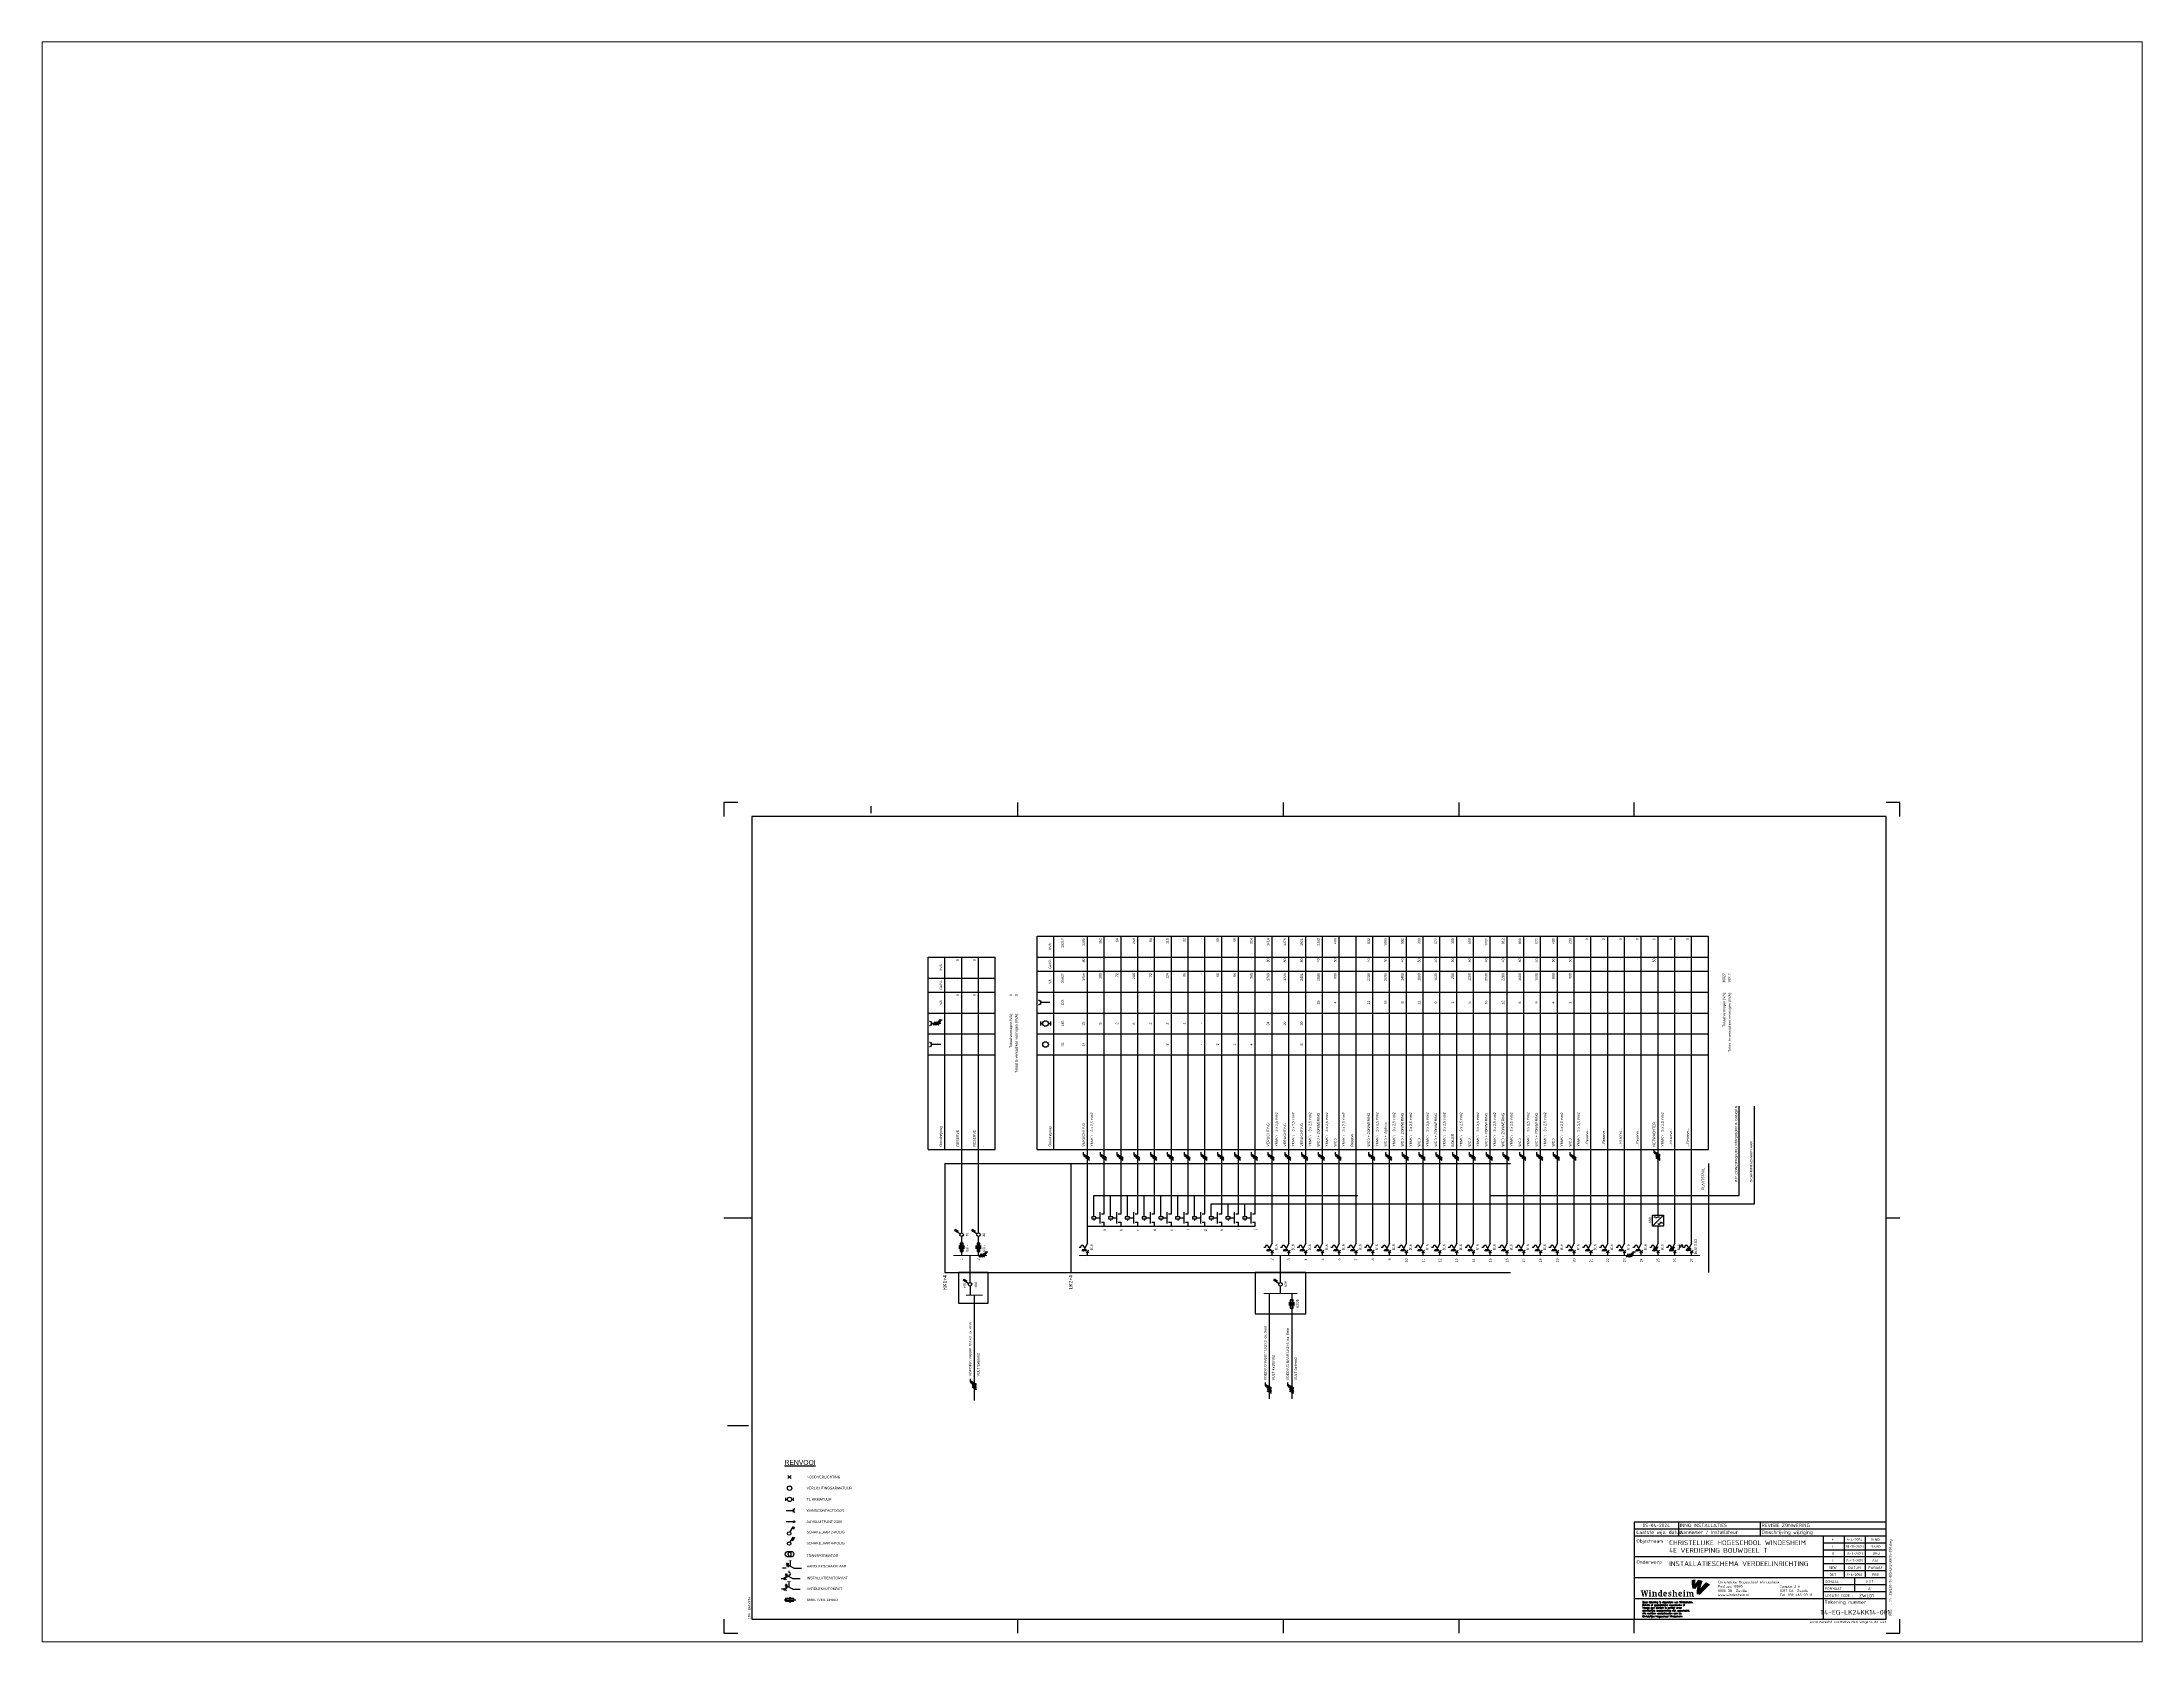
# Paper-space layout 'Layout1' of a CAD drawing. Header units: millimetres. Extents: x 27 to 240, y 20 to 183.
# The model-space entities are those that its viewports show. They can reach past a viewport. Long polylines and large blocks are cut down to what shows.
import ezdxf
from ezdxf.enums import TextEntityAlignment as Align

# ---------------------------------------------------------------- set-up
doc = ezdxf.new("R2010")
doc.units = ezdxf.units.MM
for name, pattern in [('DASHED', [19.05, 12.7, -6.35]), ('HIDDEN', [9.525, 6.35, -3.175]), ('STABI11', [2, 1, -1])]:
    doc.linetypes.add(name, pattern=pattern)
doc.layers.get('0').update_dxf_attribs({"linetype": 'CONTINUOUS'})
for name, color, linetype in [('00att018', 1, 'CONTINUOUS'), ('00att025', 2, 'CONTINUOUS'), ('00att035', 3, 'CONTINUOUS'), ('00att050', 4, 'CONTINUOUS'), ('00kad018', 1, 'CONTINUOUS'), ('00kad025', 2, 'CONTINUOUS'), ('00kad070', 5, 'CONTINUOUS'), ('BL$2----_KADER', 7, 'CONTINUOUS'), ('BL$4----_STEMPEL', 7, 'CONTINUOUS'), ('EL$1----', 3, 'CONTINUOUS'), ('EL$1----_KK1+4', 3, 'CONTINUOUS'), ('EL$1----_LK2+4', 3, 'CONTINUOUS'), ('EL6-----', 7, 'CONTINUOUS'), ('LAAG_1', 160, 'CONTINUOUS')]:
    doc.layers.add(name, color=color, linetype=linetype)
doc.styles.add('BURO-018', font='BUROFONT', dxfattribs={"height": 1.8})
doc.styles.add('BURO-035', font='BUROFONT.shx', dxfattribs={"height": 3.5})
doc.styles.add('EDU', font='ROMANS.SHX', dxfattribs={"height": 2.5})
doc.styles.add('ISO', font='isocp.shx')

# ---------------------------------------------------------------- blocks, each defined once
blk = doc.blocks.new('RENV_DION')
at = {"layer": 'EL$1----', "linetype": 'Continuous'}
for p, q in [((485.1, 256.6), (487.3, 254.4)), ((487.3, 256.6), (485.1, 254.4)), ((483.5, 238.4), (483.5, 240.7)), ((488.9, 240.7), (488.9, 238.4)), ((483.9, 231.5), (488.9, 231.5)), ((488.9, 232.7), (488.9, 230.4)), ((489.3, 223.5), (483.9, 223.5)), ((486.6, 209), (488.7, 212.6)), ((487.6, 210.8), (488.9, 210.1)), ((488, 211.4), (489.2, 210.7)), ((488.3, 212), (489.6, 211.3)), ((488.7, 212.6), (489.9, 211.9)), ((486.6, 195.8), (486.6, 191.8)), ((480.3, 182.9), (483, 182.9)), ((482.1, 183.8), (483.9, 182)), ((483.9, 183.8), (482.1, 182)), ((488.4, 182.9), (483, 185.6)), ((483.6, 186.6), (483.6, 183.9)), ((489.3, 190.4), (483.9, 193.1)), ((484.3, 186.3), (484.3, 183.6)), ((484.6, 191.4), (484.6, 194.1)), ((485.3, 193.8), (485.3, 191.1)), ((485.7, 188.3), (485.7, 187.2)), ((486.1, 187.2), (485.7, 187.2)), ((486.1, 185.4), (485.7, 185.4)), ((485.7, 185.4), (485.7, 184.3)), ((485.8, 180.6), (485.8, 176.5)), ((488.4, 182.9), (493.8, 182.9)), ((484, 176.1), (482.2, 174.3)), ((482.2, 176.1), (484, 174.3)), ((482.4, 167.6), (490.8, 167.6)), ((488.5, 175.2), (483.1, 177.9)), ((489.3, 168.6), (483.3, 168.6)), ((483.3, 168.6), (483.3, 166.6)), ((483.3, 166.6), (489.3, 166.6)), ((486.3, 169.6), (486.3, 165.6)), ((489.3, 166.6), (489.3, 168.6))]:
    blk.add_line(p, q, dxfattribs=at)
at = {"layer": 'EL$1----', "color": 3, "linetype": 'Continuous'}
for p, q in [((486.6, 216.2), (488.7, 219.9)), ((488.3, 219.2), (489.6, 218.5)), ((488.7, 219.9), (489.9, 219.2))]:
    blk.add_line(p, q, dxfattribs=at)
at = {"layer": 'EL$1----'}
for p, q in [((483.9, 190.4), (481.2, 190.4)), ((489.3, 190.4), (494.7, 190.4)), ((483.1, 175.3), (480.4, 175.3)), ((483.9, 176.3), (483.9, 179)), ((484.5, 176), (484.5, 178.7)), ((488.5, 175.2), (493.9, 175.2))]:
    blk.add_line(p, q, dxfattribs=at)
at = {"layer": 'EL$1----', "linetype": 'Continuous'}
for points, const_width in [([(486.4, 255.5, 1), (486, 255.5, 1)], 0.389), ([(489.3, 223.8, 1), (489.3, 223.2, 1)], 0.583)]:
    blk.add_lwpolyline(points, format="xyb", close=True, dxfattribs=dict(at, const_width=const_width))
for points, const_width in [([(484.7, 239.5), (483.5, 239.5)], 0.778), ([(487.8, 239.5), (488.9, 239.5)], 0.778), ([(485.3, 195.8), (488, 195.8)], 0.45), ([(484.5, 180.6), (487.2, 180.6)], 0.45)]:
    blk.add_lwpolyline(points, dxfattribs=dict(at, const_width=const_width))
for centre, radius in [((486.2, 247.5), 1.56), ((486.2, 239.5), 1.56), ((489.3, 223.5), 0.583), ((485.2, 200.3), 2), ((485.9, 207.9), 1.25), ((487.2, 200.3), 2)]:
    blk.add_circle(centre, radius, dxfattribs=at)
at = {"layer": 'EL$1----', "color": 3, "linetype": 'Continuous'}
blk.add_circle((485.9, 215.1), 1.25, dxfattribs=at)
at = {"layer": 'EL$1----', "linetype": 'Continuous'}
for centre, radius, start, end in [((490.1, 231.5), 1.17, 90, 270), ((486.1, 186.3), 0.9, 270, 90)]:
    blk.add_arc(centre, radius, start, end, dxfattribs=at)
blk.add_solid([(483.3, 168.6), (484.3, 168.6), (483.3, 166.6), (484.3, 166.6)], dxfattribs=at)
at = {"layer": 'EL$1----', "color": 3, "style": 'BURO-035'}
blk.add_text('%%URENVOOI', height=3.5, dxfattribs=at).set_placement((482.6, 264.2))
at = {"layer": 'EL$1----', "color": 1, "style": 'BURO-018'}
for s, p in [('NOODVERLICHTING', (498.4, 255.5)), ('VERLICHTINGSARMATUUR', (498.4, 247.6)), ('TL-ARMATUUR', (498.4, 239.5)), ('WANDCONTACTDOOS', (498.4, 231.5)), ('AANSLUITPUNT 230V', (498.4, 223.5)), ('SCHAKELAAR 2-POLIG', (498.4, 216.1)), ('SCHAKELAAR 4-POLIG', (498.4, 208.2)), ('TRANSFORMATOR', (498.4, 199.3)), ('AARDLEKSCHAKELAAR', (498.5, 191.7)), ('INSTALLATIEAUTOMAAT', (498.5, 183.3)), ('AARDLEKAUTOMAAT', (498.5, 175.7)), ('SMELTVEILIGHEID', (498.5, 167.7))]:
    blk.add_text(s, height=1.8, dxfattribs=at).set_placement(p, align=Align.MIDDLE_LEFT)
blk = doc.blocks.new('a1-windesheim-hor')
at = {"layer": '00kad018', "color": 1}
for p, q in [((0, 594), (0, 584)), ((10, 594), (0, 594)), ((105, 591.5), (105, 586.5)), ((210, 594), (210, 584)), ((400, 594), (400, 584)), ((525.5, 594), (525.5, 584)), ((651, 584), (651, 594)), ((841, 594), (831, 594)), ((841, 584), (841, 594)), ((0, 297), (20, 297)), ((831, 297), (841, 297)), ((2.5, 148.5), (17.5, 148.5)), ((0, 10), (0, 0)), ((0, 0), (10, 0)), ((210, 10), (210, 0)), ((400, 10), (400, 0)), ((525.5, 10), (525.5, 0)), ((651, 0), (651, 10)), ((831, 0), (841, 0)), ((841, 0), (841, 10))]:
    blk.add_line(p, q, dxfattribs=at)
at = {"layer": '00kad070', "color": 5}
for p, q in [((831, 584), (20, 584)), ((20, 584), (20, 10)), ((831, 10), (831, 584)), ((20, 10), (831, 10))]:
    blk.add_line(p, q, dxfattribs=at)
at = {"layer": '00att018', "color": 1, "style": 'ISO'}
blk.add_text('afm. 841x594', height=1.8, rotation=90, dxfattribs=at).set_placement((19, 10))
blk.add_text('Auteursrecht voorbehouden volgens de wet', height=1.8, dxfattribs=at).set_placement((831.1, 7.2), align=Align.RIGHT)
blk = doc.blocks.new('AI9-BLK4')
at = {"layer": 'LAAG_1'}
h = blk.add_hatch(color=40, dxfattribs=at)
edge = h.paths.add_edge_path()
edge.add_spline(control_points=[(7.1, 7.2), (4.8, 4.7), (2.6, 2.6), (-0.7, -2.1), (0, 0.5), (1.3, 5.9), (2.6, 9), (0.7, 9.7), (-2.2, 10.3), (-4.1, 10.4), (-5.5, 8.8), (-7.5, 5.5), (-8.1, 4.4), (-8, 6.9), (-7.7, 9.3), (-7.6, 10.6), (-9.6, 10.7), (-11, 10.6), (-13.2, 10.3), (-13.3, 6), (-13.1, 2), (-12, -2), (-10.8, -2.1), (-7.6, -2.4), (-7.6, -2.4), (-7.1, -1.7), (-6.1, 0), (-5, 1.4), (-5.4, -0.9), (-5.9, -4.1), (-6.1, -7.2), (-6.1, -8.1), (-6.2, -9.1), (-6.2, -10.1), (-4.7, -10.2), (-1, -10.6), (-0.7, -10.6), (-0.7, -10.6), (-0.7, -10.6), (-0.7, -10.6), (-0.7, -10.6), (-0.7, -10.6), (-0.7, -10.6), (0.7, -8.8), (2.3, -7), (3.6, -5.5), (4.7, -4.4), (5.7, -3.3), (6.7, -2.4), (9.3, 0.1), (11.5, 2.1), (13.2, 3.5), (11, 5.1), (9.5, 6.1), (7.1, 7.2)], knot_values=[0, 0, 0, 0, 1, 1, 1, 2, 2, 2, 3, 3, 3, 4, 4, 4, 5, 5, 5, 6, 6, 6, 7, 7, 7, 8, 8, 8, 9, 9, 9, 10, 10, 10, 11, 11, 11, 12, 12, 12, 13, 13, 13, 14, 14, 14, 15, 15, 15, 16, 16, 16, 17, 17, 17, 18, 18, 18, 18], degree=3, periodic=0)
h = blk.add_hatch(color=154, dxfattribs=at)
edge = h.paths.add_edge_path()
edge.add_spline(control_points=[(-0.7, -10.6), (-0.7, -10.6), (-0.7, -10.6), (-0.7, -10.6), (-0.7, -10.6), (-0.7, -10.6), (-0.7, -10.6)], knot_values=[0, 0, 0, 0, 1, 1, 1, 2, 2, 2, 2], degree=3, periodic=0)
h = blk.add_hatch(color=154, dxfattribs=at)
edge = h.paths.add_edge_path()
edge.add_spline(control_points=[(-0.7, -10.6), (-0.7, -10.6), (-0.7, -10.6), (-0.7, -10.6), (-0.7, -10.6), (-0.7, -10.6), (-0.7, -10.6)], knot_values=[0, 0, 0, 0, 1, 1, 1, 2, 2, 2, 2], degree=3, periodic=0)
blk = doc.blocks.new('AI9-BLK3')
at = {"layer": 'LAAG_1'}
h = blk.add_hatch(color=154, dxfattribs=at)
edge = h.paths.add_edge_path()
edge.add_spline(control_points=[(-27.8, 3.2), (-27.8, 3.2), (-29.8, -4.7), (-29.8, -4.7), (-29.8, -4.7), (-31.2, -4.7), (-31.2, -4.7), (-31.2, -4.7), (-32.5, 1.8), (-32.5, 1.8), (-32.5, 1.8), (-33.9, -4.7), (-33.9, -4.7), (-33.9, -4.7), (-35.4, -4.7), (-35.4, -4.7), (-35.4, -4.7), (-37.2, 3.2), (-37.2, 3.2), (-37.2, 3.2), (-38, 3.2), (-38, 3.2), (-38, 3.2), (-38, 4.2), (-38, 4.2), (-38, 4.2), (-34.8, 4.2), (-34.8, 4.2), (-34.8, 4.2), (-34.8, 3.2), (-34.8, 3.2), (-34.8, 3.2), (-35.4, 3.2), (-35.4, 3.2), (-35.4, 3.2), (-34.4, -2.1), (-34.4, -2.1), (-34.4, -2.1), (-33.2, 3.3), (-33.2, 3.3), (-33.2, 3.3), (-33.7, 3.3), (-33.7, 3.3), (-33.7, 3.3), (-33.7, 4.2), (-33.7, 4.2), (-33.7, 4.2), (-31.3, 4.2), (-31.3, 4.2), (-31.3, 4.2), (-30.2, -2.1), (-30.2, -2.1), (-30.2, -2.1), (-29, 3.2), (-29, 3.2), (-29, 3.2), (-29.8, 3.2), (-29.8, 3.2), (-29.8, 3.2), (-29.8, 4.2), (-29.8, 4.2), (-29.8, 4.2), (-27.2, 4.2), (-27.2, 4.2), (-27.2, 4.2), (-27.2, 3.2), (-27.2, 3.2), (-27.2, 3.2), (-27.8, 3.2), (-27.8, 3.2)], knot_values=[0, 0, 0, 0, 1, 1, 1, 2, 2, 2, 3, 3, 3, 4, 4, 4, 5, 5, 5, 6, 6, 6, 7, 7, 7, 8, 8, 8, 9, 9, 9, 10, 10, 10, 11, 11, 11, 12, 12, 12, 13, 13, 13, 14, 14, 14, 15, 15, 15, 16, 16, 16, 17, 17, 17, 18, 18, 18, 19, 19, 19, 20, 20, 20, 21, 21, 21, 22, 22, 22, 23, 23, 23, 23], degree=3, periodic=0)
h = blk.add_hatch(color=154, dxfattribs=at)
edge = h.paths.add_edge_path()
edge.add_spline(control_points=[(-26.4, -4.7), (-26.4, -4.7), (-26.4, -3.9), (-26.4, -3.9), (-26.4, -3.9), (-25.5, -3.9), (-25.5, -3.9), (-25.5, -3.9), (-25.5, 1.2), (-25.5, 1.2), (-25.5, 1.2), (-26.4, 1.2), (-26.4, 1.2), (-26.4, 1.2), (-26.4, 2), (-26.4, 2), (-26.4, 2), (-23.8, 2), (-23.8, 2), (-23.8, 2), (-23.8, -3.9), (-23.8, -3.9), (-23.8, -3.9), (-22.9, -3.9), (-22.9, -3.9), (-22.9, -3.9), (-22.9, -4.7), (-22.9, -4.7), (-22.9, -4.7), (-26.4, -4.7), (-26.4, -4.7)], knot_values=[0, 0, 0, 0, 1, 1, 1, 2, 2, 2, 3, 3, 3, 4, 4, 4, 5, 5, 5, 6, 6, 6, 7, 7, 7, 8, 8, 8, 9, 9, 9, 10, 10, 10, 10], degree=3, periodic=0)
edge = h.paths.add_edge_path()
edge.add_spline(control_points=[(-24.7, 2.7), (-25.2, 2.7), (-25.7, 3.2), (-25.7, 3.7), (-25.7, 4.3), (-25.2, 4.8), (-24.7, 4.8), (-24.1, 4.8), (-23.6, 4.3), (-23.6, 3.7), (-23.6, 3.2), (-24.1, 2.7), (-24.7, 2.7)], knot_values=[0, 0, 0, 0, 1, 1, 1, 2, 2, 2, 3, 3, 3, 4, 4, 4, 4], degree=3, periodic=0)
h = blk.add_hatch(color=154, dxfattribs=at)
edge = h.paths.add_edge_path()
edge.add_spline(control_points=[(-17, -4.7), (-17, -4.7), (-17, -0.9), (-17, -0.9), (-17, -0.3), (-17.2, 0.2), (-17.5, 0.5), (-17.9, 0.9), (-18.3, 1.1), (-18.9, 1.1), (-19, 1.1), (-19, 1.1), (-19.1, 1.1), (-19.1, 1.1), (-19.1, -3.9), (-19.1, -3.9), (-19.1, -3.9), (-18.2, -3.9), (-18.2, -3.9), (-18.2, -3.9), (-18.2, -4.7), (-18.2, -4.7), (-18.2, -4.7), (-21.7, -4.7), (-21.7, -4.7), (-21.7, -4.7), (-21.7, -3.9), (-21.7, -3.9), (-21.7, -3.9), (-20.8, -3.9), (-20.8, -3.9), (-20.8, -3.9), (-20.8, 1.2), (-20.8, 1.2), (-20.8, 1.2), (-21.7, 1.2), (-21.7, 1.2), (-21.7, 1.2), (-21.7, 2), (-21.7, 2), (-21.7, 2), (-19.4, 2), (-19.4, 2), (-19.1, 2), (-18.9, 2), (-18.6, 2), (-17, 2), (-16.3, 1.9), (-15.9, 1.4), (-15.5, 1), (-15.3, 0.6), (-15.3, -0.2), (-15.3, -0.2), (-15.3, -3.9), (-15.3, -3.9), (-15.3, -3.9), (-14.5, -3.9), (-14.5, -3.9), (-14.5, -3.9), (-14.5, -4.7), (-14.5, -4.7), (-14.5, -4.7), (-17, -4.7), (-17, -4.7)], knot_values=[0, 0, 0, 0, 1, 1, 1, 2, 2, 2, 3, 3, 3, 4, 4, 4, 5, 5, 5, 6, 6, 6, 7, 7, 7, 8, 8, 8, 9, 9, 9, 10, 10, 10, 11, 11, 11, 12, 12, 12, 13, 13, 13, 14, 14, 14, 15, 15, 15, 16, 16, 16, 17, 17, 17, 18, 18, 18, 19, 19, 19, 20, 20, 20, 21, 21, 21, 21], degree=3, periodic=0)
h = blk.add_hatch(color=154, dxfattribs=at)
edge = h.paths.add_edge_path(flags=16)
edge.add_spline(control_points=[(-6.8, -4.7), (-6.8, -4.7), (-6.8, -3.9), (-6.8, -3.9), (-6.8, -3.9), (-7.6, -3.9), (-7.6, -3.9), (-7.6, -3.9), (-7.6, 4.5), (-7.6, 4.5), (-7.6, 4.5), (-10.2, 4.5), (-10.2, 4.5), (-10.2, 4.5), (-10.2, 3.6), (-10.2, 3.6), (-10.2, 3.6), (-9.3, 3.6), (-9.3, 3.6), (-9.3, 3.6), (-9.3, 2), (-9.3, 2), (-9.6, 2), (-9.8, 2), (-10.2, 2), (-11.9, 2), (-13.2, 0.7), (-13.2, -1.5), (-13.2, -3.8), (-12.3, -4.8), (-10.3, -4.8), (-9.9, -4.8), (-9.3, -4.7), (-9.1, -4.7), (-9.1, -4.7), (-6.8, -4.7), (-6.8, -4.7)], knot_values=[0, 0, 0, 0, 1, 1, 1, 2, 2, 2, 3, 3, 3, 4, 4, 4, 5, 5, 5, 6, 6, 6, 7, 7, 7, 8, 8, 8, 9, 9, 9, 10, 10, 10, 11, 11, 11, 12, 12, 12, 12], degree=3, periodic=0)
edge = h.paths.add_edge_path()
edge.add_spline(control_points=[(-9.3, -3.7), (-9.5, -3.8), (-9.6, -3.8), (-9.8, -3.8), (-10.8, -3.8), (-11.5, -3.1), (-11.5, -1.2), (-11.5, 0.4), (-10.9, 1.1), (-10, 1.1), (-9.7, 1.1), (-9.5, 1), (-9.3, 1), (-9.3, 1), (-9.3, -3.7), (-9.3, -3.7)], knot_values=[0, 0, 0, 0, 1, 1, 1, 2, 2, 2, 3, 3, 3, 4, 4, 4, 5, 5, 5, 5], degree=3, periodic=0)
h = blk.add_hatch(color=154, dxfattribs=at)
edge = h.paths.add_edge_path(flags=16)
edge.add_spline(control_points=[(-0.4, -1.4), (-0.4, 1), (-1.2, 2.1), (-3, 2.1), (-4.8, 2.1), (-5.9, 0.7), (-5.9, -1.4), (-5.9, -3.6), (-4.8, -4.8), (-2.7, -4.8), (-1.9, -4.8), (-1.2, -4.6), (-0.7, -4.4), (-0.7, -4.4), (-0.7, -3.5), (-0.7, -3.5), (-1.2, -3.6), (-1.6, -3.6), (-2, -3.6), (-3.4, -3.6), (-4.2, -2.5), (-4.2, -1.4), (-4.2, -1.4), (-0.4, -1.4), (-0.4, -1.4)], knot_values=[0, 0, 0, 0, 1, 1, 1, 2, 2, 2, 3, 3, 3, 4, 4, 4, 5, 5, 5, 6, 6, 6, 7, 7, 7, 8, 8, 8, 8], degree=3, periodic=0)
edge = h.paths.add_edge_path()
edge.add_spline(control_points=[(-2.2, -0.5), (-2.2, -0.5), (-4.2, -0.5), (-4.2, -0.5), (-4.2, 0.5), (-3.8, 1.1), (-3.2, 1.1), (-2.6, 1.1), (-2.2, 0.6), (-2.2, -0.5)], knot_values=[0, 0, 0, 0, 1, 1, 1, 2, 2, 2, 3, 3, 3, 3], degree=3, periodic=0)
h = blk.add_hatch(color=154, dxfattribs=at)
edge = h.paths.add_edge_path()
edge.add_spline(control_points=[(3.2, -4.8), (2.4, -4.8), (1.5, -4.6), (1.3, -4.5), (1.3, -4.5), (1.3, -2.7), (1.3, -2.7), (1.3, -2.7), (2.3, -2.7), (2.3, -2.7), (2.3, -2.7), (2.3, -3.6), (2.3, -3.6), (2.6, -3.7), (2.9, -3.8), (3.3, -3.8), (4.1, -3.8), (4.5, -3.5), (4.5, -3), (4.5, -2.5), (4.1, -2.3), (3.5, -2.1), (3.5, -2.1), (2.7, -1.8), (2.7, -1.8), (1.8, -1.5), (1.3, -1), (1.3, 0.1), (1.3, 1.2), (2.3, 2.1), (3.9, 2.1), (4.6, 2.1), (5.3, 2), (5.7, 1.9), (5.7, 1.9), (5.7, 0), (5.7, 0), (5.7, 0), (4.7, 0), (4.7, 0), (4.7, 0), (4.7, 1), (4.7, 1), (4.4, 1.1), (4.2, 1.1), (3.9, 1.1), (3.2, 1.1), (2.8, 0.8), (2.8, 0.4), (2.8, 0), (3, -0.2), (3.6, -0.4), (3.6, -0.4), (4.4, -0.7), (4.4, -0.7), (5.4, -1), (6, -1.6), (6, -2.6), (6, -4), (4.8, -4.8), (3.2, -4.8)], knot_values=[0, 0, 0, 0, 1, 1, 1, 2, 2, 2, 3, 3, 3, 4, 4, 4, 5, 5, 5, 6, 6, 6, 7, 7, 7, 8, 8, 8, 9, 9, 9, 10, 10, 10, 11, 11, 11, 12, 12, 12, 13, 13, 13, 14, 14, 14, 15, 15, 15, 16, 16, 16, 17, 17, 17, 18, 18, 18, 19, 19, 19, 20, 20, 20, 20], degree=3, periodic=0)
h = blk.add_hatch(color=154, dxfattribs=at)
edge = h.paths.add_edge_path()
edge.add_spline(control_points=[(11.8, -4.7), (11.8, -4.7), (11.8, -1), (11.8, -1), (11.8, -0.3), (11.7, 0.2), (11.3, 0.5), (10.9, 0.9), (10.5, 1.1), (10, 1.1), (9.9, 1.1), (9.8, 1.1), (9.7, 1.1), (9.7, 1.1), (9.7, -3.9), (9.7, -3.9), (9.7, -3.9), (10.6, -3.9), (10.6, -3.9), (10.6, -3.9), (10.6, -4.7), (10.6, -4.7), (10.6, -4.7), (7.1, -4.7), (7.1, -4.7), (7.1, -4.7), (7.1, -3.9), (7.1, -3.9), (7.1, -3.9), (8, -3.9), (8, -3.9), (8, -3.9), (8, 3.6), (8, 3.6), (8, 3.6), (7.2, 3.6), (7.2, 3.6), (7.2, 3.6), (7.2, 4.5), (7.2, 4.5), (7.2, 4.5), (9.7, 4.5), (9.7, 4.5), (9.7, 4.5), (9.7, 2), (9.7, 2), (9.9, 2), (10.2, 2), (10.5, 2), (11.9, 2), (12.5, 1.8), (13, 1.4), (13.4, 1), (13.5, 0.5), (13.5, -0.2), (13.5, -0.2), (13.5, -3.9), (13.5, -3.9), (13.5, -3.9), (14.3, -3.9), (14.3, -3.9), (14.3, -3.9), (14.3, -4.7), (14.3, -4.7), (14.3, -4.7), (11.8, -4.7), (11.8, -4.7)], knot_values=[0, 0, 0, 0, 1, 1, 1, 2, 2, 2, 3, 3, 3, 4, 4, 4, 5, 5, 5, 6, 6, 6, 7, 7, 7, 8, 8, 8, 9, 9, 9, 10, 10, 10, 11, 11, 11, 12, 12, 12, 13, 13, 13, 14, 14, 14, 15, 15, 15, 16, 16, 16, 17, 17, 17, 18, 18, 18, 19, 19, 19, 20, 20, 20, 21, 21, 21, 22, 22, 22, 22], degree=3, periodic=0)
h = blk.add_hatch(color=154, dxfattribs=at)
edge = h.paths.add_edge_path(flags=16)
edge.add_spline(control_points=[(21.1, -1.4), (21.1, 1), (20.4, 2.1), (18.5, 2.1), (16.7, 2.1), (15.6, 0.7), (15.6, -1.4), (15.6, -3.6), (16.8, -4.8), (18.9, -4.8), (19.6, -4.8), (20.3, -4.6), (20.8, -4.4), (20.8, -4.4), (20.8, -3.5), (20.8, -3.5), (20.4, -3.6), (19.9, -3.6), (19.5, -3.6), (18.1, -3.6), (17.3, -2.5), (17.3, -1.4), (17.3, -1.4), (21.1, -1.4), (21.1, -1.4)], knot_values=[0, 0, 0, 0, 1, 1, 1, 2, 2, 2, 3, 3, 3, 4, 4, 4, 5, 5, 5, 6, 6, 6, 7, 7, 7, 8, 8, 8, 8], degree=3, periodic=0)
edge = h.paths.add_edge_path()
edge.add_spline(control_points=[(19.3, -0.5), (19.3, -0.5), (17.3, -0.5), (17.3, -0.5), (17.3, 0.5), (17.8, 1.1), (18.4, 1.1), (18.9, 1.1), (19.3, 0.6), (19.3, -0.5)], knot_values=[0, 0, 0, 0, 1, 1, 1, 2, 2, 2, 3, 3, 3, 3], degree=3, periodic=0)
h = blk.add_hatch(color=154, dxfattribs=at)
edge = h.paths.add_edge_path()
edge.add_spline(control_points=[(22.5, -4.7), (22.5, -4.7), (22.5, -3.9), (22.5, -3.9), (22.5, -3.9), (23.4, -3.9), (23.4, -3.9), (23.4, -3.9), (23.4, 1.2), (23.4, 1.2), (23.4, 1.2), (22.5, 1.2), (22.5, 1.2), (22.5, 1.2), (22.5, 2), (22.5, 2), (22.5, 2), (25.1, 2), (25.1, 2), (25.1, 2), (25.1, -3.9), (25.1, -3.9), (25.1, -3.9), (26, -3.9), (26, -3.9), (26, -3.9), (26, -4.7), (26, -4.7), (26, -4.7), (22.5, -4.7), (22.5, -4.7)], knot_values=[0, 0, 0, 0, 1, 1, 1, 2, 2, 2, 3, 3, 3, 4, 4, 4, 5, 5, 5, 6, 6, 6, 7, 7, 7, 8, 8, 8, 9, 9, 9, 10, 10, 10, 10], degree=3, periodic=0)
edge = h.paths.add_edge_path()
edge.add_spline(control_points=[(24.2, 2.7), (23.6, 2.7), (23.2, 3.2), (23.2, 3.7), (23.2, 4.3), (23.6, 4.8), (24.2, 4.8), (24.8, 4.8), (25.3, 4.3), (25.3, 3.7), (25.3, 3.2), (24.8, 2.7), (24.2, 2.7)], knot_values=[0, 0, 0, 0, 1, 1, 1, 2, 2, 2, 3, 3, 3, 4, 4, 4, 4], degree=3, periodic=0)
h = blk.add_hatch(color=154, dxfattribs=at)
edge = h.paths.add_edge_path()
edge.add_spline(control_points=[(35.5, -4.7), (35.5, -4.7), (35.5, -0.9), (35.5, -0.9), (35.5, -0.3), (35.3, 0.2), (35, 0.5), (34.7, 0.9), (34.2, 1.1), (33.5, 1.1), (33.4, 1.1), (33.3, 1), (33.2, 1), (33.4, 0.8), (33.5, 0.3), (33.5, -0.1), (33.5, -0.1), (33.5, -3.9), (33.5, -3.9), (33.5, -3.9), (34.3, -3.9), (34.3, -3.9), (34.3, -3.9), (34.3, -4.7), (34.3, -4.7), (34.3, -4.7), (31.8, -4.7), (31.8, -4.7), (31.8, -4.7), (31.8, -0.9), (31.8, -0.9), (31.8, -0.2), (31.6, 0.2), (31.3, 0.5), (30.9, 0.9), (30.5, 1.1), (30, 1.1), (30, 1.1), (29.9, 1.1), (29.8, 1.1), (29.8, 1.1), (29.8, -3.9), (29.8, -3.9), (29.8, -3.9), (30.6, -3.9), (30.6, -3.9), (30.6, -3.9), (30.6, -4.7), (30.6, -4.7), (30.6, -4.7), (27.2, -4.7), (27.2, -4.7), (27.2, -4.7), (27.2, -3.9), (27.2, -3.9), (27.2, -3.9), (28.1, -3.9), (28.1, -3.9), (28.1, -3.9), (28.1, 1.2), (28.1, 1.2), (28.1, 1.2), (27.2, 1.2), (27.2, 1.2), (27.2, 1.2), (27.2, 2), (27.2, 2), (27.2, 2), (29.6, 2), (29.6, 2), (29.9, 2), (30.2, 2), (30.4, 2), (31.4, 2), (31.9, 1.9), (32.5, 1.7), (33, 1.9), (33.7, 2), (34.5, 2), (35.6, 2), (36.3, 1.8), (36.7, 1.4), (37.1, 1), (37.2, 0.5), (37.2, -0.1), (37.2, -0.1), (37.2, -3.9), (37.2, -3.9), (37.2, -3.9), (38, -3.9), (38, -3.9), (38, -3.9), (38, -4.7), (38, -4.7), (38, -4.7), (35.5, -4.7), (35.5, -4.7)], knot_values=[0, 0, 0, 0, 1, 1, 1, 2, 2, 2, 3, 3, 3, 4, 4, 4, 5, 5, 5, 6, 6, 6, 7, 7, 7, 8, 8, 8, 9, 9, 9, 10, 10, 10, 11, 11, 11, 12, 12, 12, 13, 13, 13, 14, 14, 14, 15, 15, 15, 16, 16, 16, 17, 17, 17, 18, 18, 18, 19, 19, 19, 20, 20, 20, 21, 21, 21, 22, 22, 22, 23, 23, 23, 24, 24, 24, 25, 25, 25, 26, 26, 26, 27, 27, 27, 28, 28, 28, 29, 29, 29, 30, 30, 30, 31, 31, 31, 32, 32, 32, 32], degree=3, periodic=0)
blk = doc.blocks.new('CHW_ONDERHOEK')
at = {"layer": '00kad025', "color": 2}
for p, q in [((-190, 79.5), (-190, 69.5)), ((-10, 79.5), (-190, 79.5)), ((-158.5, 79.5), (-158.5, 69.5)), ((-100, 79.5), (-100, 69.5)), ((-10, 74.5), (-190, 74.5)), ((-10, 64.5), (-55, 64.5)), ((-40, 69.5), (-40, 39.5)), ((-25, 69.5), (-25, 39.5)), ((-10, 59.5), (-55, 59.5)), ((-10, 54.5), (-55, 54.5)), ((-10, 49.5), (-55, 49.5)), ((-32.5, 39.5), (-32.5, 34.5)), ((-32.5, 34.5), (-32.5, 29.5))]:
    blk.add_line(p, q, dxfattribs=at)
at = {"layer": '00kad070', "color": 5}
for p, q in [((-10, 69.5), (-190, 69.5)), ((-190, 69.5), (-190, 10)), ((-55, 69.5), (-55, 10)), ((-55, 54.5), (-190, 54.5)), ((-10, 39.5), (-190, 39.5)), ((-10, 44.5), (-55, 44.5)), ((-10, 34.5), (-55, 34.5)), ((-55, 24.5), (-190, 24.5)), ((-10, 29.5), (-55, 29.5)), ((-10, 24.5), (-55, 24.5))]:
    blk.add_line(p, q, dxfattribs=at)
at = {"color": 7, "xscale": 0.5, "yscale": 0.5, "zscale": 0.5}
for name, p in [('AI9-BLK3', (-166.4, 28.6)), ('AI9-BLK4', (-142.4, 32.9))]:
    blk.add_blockref(name, p, dxfattribs=at)
at = {"color": 1, "style": 'ISO'}
for s, p in [('Christelijke Hogeschool Windesheim', (-130.2, 35.7)), ('Postbus 10090', (-130.2, 32.6)), ('8000 GB  Zwolle', (-130.2, 29.5)), ('Campus 2-6', (-85.9, 32.6)), ('8017 CA  Zwolle', (-85.9, 29.5)), ('www.windesheim.nl', (-130.2, 26.5)), ('Tel. 038 469 99 11', (-85.9, 26.5))]:
    blk.add_text(s, height=1.8, dxfattribs=at).set_placement(p)
at = {"layer": '00att018', "color": 1, "style": 'ISO'}
for s, p in [('GEW', (-48, 46)), ('DATUM', (-32.5, 46)), ('PARAAF', (-17.5, 46)), ('GET', (-48, 41))]:
    blk.add_text(s, height=1.8, dxfattribs=at).set_placement(p, align=Align.CENTER)
for s, p in [('SCHAAL', (-53.5, 36)), ('FORMAAT', (-53.5, 31))]:
    blk.add_text(s, height=1.8, dxfattribs=at).set_placement(p)
at = {"layer": '00att018', "color": 1, "linetype": 'Continuous', "style": 'EDU'}
for s, p in [('Deze tekening is eigendom van Windesheim.', (-184.2, 21.6)), ('Gehele of gedeeltelijke reproduktie of', (-184.2, 19.6)), ('inzage aan derden is zonder onze', (-184.2, 17.6)), ('schriftelijke toestemming niet geoorloofd.', (-184.2, 15.6)), ('Alle rechten voorbehouden aan de', (-184.2, 13.6)), ('Christelijke Hogeschool Windesheim', (-184.2, 11.4))]:
    blk.add_text(s, height=1.2, dxfattribs=at).set_placement(p)
at = {"layer": '00att018', "color": 1, "style": 'ISO', "width": 0.9}
blk.add_text('....\\\\', height=1.8, rotation=90, dxfattribs=at).set_placement((-6, 20.5))
at = {"layer": '00att018', "color": 1, "style": 'ISO'}
blk.add_text('File:', height=1.8, rotation=90, dxfattribs=at).set_placement((-6, 12.5))
for tag, p in [('WZ_CODED', (-48, 66.1)), ('WZ_CODEC', (-48, 61.1)), ('WZ_DATUMD', (-32.5, 66.1)), ('WZ_DATUMC', (-32.5, 61.1)), ('WZ_WZGOEDD', (-17.5, 66.1)), ('WZ_WZGOEDC', (-17.5, 61.1)), ('WZ_CODEA', (-48, 51.1)), ('WZ_CODEB', (-48, 56.1)), ('WZ_DATUMB', (-32.5, 56.1)), ('WZ_DATUMA', (-32.5, 51.1)), ('WZ_WZGOEDB', (-17.5, 56.1)), ('WZ_WZGOEDA', (-17.5, 51.1)), ('TKDATCREAT', (-32.5, 41)), ('TKFORMAAT', (-21.5, 31)), ('TKSCHAAL', (-21.5, 36)), ('TKINIT', (-17.5, 41))]:
    blk.add_attdef(tag, text='', height=1.8, dxfattribs=at).set_placement(p, align=Align.CENTER)
blk.add_attdef('DWGNAME', (-6, 26.9), '', height=1.8, rotation=90, dxfattribs=at)
at = {"layer": '00att025', "color": 2, "style": 'ISO'}
for s, p in [('Objectnaam', (-188.5, 64.7)), ('Onderwerp', (-188.5, 49.7)), ('Tekening nummer', (-54, 21))]:
    blk.add_text(s, height=2.5, dxfattribs=at).set_placement(p)
at = {"layer": '00att025', "style": 'ISO'}
for p in [(-167, 64.7), (-167, 49.8)]:
    blk.add_text(':', height=2.5, dxfattribs=at).set_placement(p)
at = {"layer": '00att025', "color": 1, "style": 'ISO'}
blk.add_text('LOCATIE CODE :', height=1.8, dxfattribs=at).set_placement((-53.5, 26))
at = {"layer": '00att025', "color": 2, "style": 'ISO'}
for tag, p in [('WZ_DATUM', (-184, 75.9)), ('WZ_AANNEMER_INSTALATEUR', (-157.5, 75.9)), ('WZ_OMSCHR', (-99, 75.9))]:
    blk.add_attdef(tag, p, '', height=2.5, dxfattribs=at)
at = {"layer": '00att025', "color": 3, "style": 'ISO'}
blk.add_attdef('TKVRIJ2', text='', height=2.5, dxfattribs=at).set_placement((-24, 25.6), align=Align.CENTER)
at = {"layer": '00att035', "color": 3, "style": 'ISO'}
for s, p in [('Laatste wijz. datum', (-188.5, 71)), ('Aannemer / Installateur', (-157.5, 71)), ('Omschrijving wijziging', (-99, 71))]:
    blk.add_text(s, height=2.5, dxfattribs=at).set_placement(p)
for tag, p in [('TK1OMSCHR', (-165.1, 57.5)), ('PROMSCHR', (-165.1, 63)), ('TK2OMSCHR', (-165.1, 48)), ('TKVRIJ1', (-165.1, 42.5))]:
    blk.add_attdef(tag, p, '', height=3.5, dxfattribs=at)
at = {"layer": '00att050', "color": 4, "style": 'ISO'}
blk.add_attdef('TKFASE', text='', height=5, dxfattribs=at).set_placement((-14.5, 82), align=Align.RIGHT)
blk.add_attdef('TKTEKNR', text='', height=5, dxfattribs=at).set_placement((-32.2, 13.2), align=Align.CENTER)
blk = doc.blocks.new('L1')
at = {"color": 0, "linetype": 'Continuous'}
for p, q in [((-3, 74), (-3, 71.5)), ((-3, 72.7), (1.5, 70.1)), ((1.5, 69.1), (-1.5, 70.9)), ((1.5, 68.1), (-1.5, 69.9))]:
    blk.add_line(p, q, dxfattribs=at)
at = {"color": 0, "linetype": 'Continuous', "const_width": 0.5}
blk.add_lwpolyline([(-1.7, 71.1, 1), (-2.2, 71.1, 1)], format="xyb", close=True, dxfattribs=at)
at = {"color": 0, "linetype": 'Continuous'}
blk.add_circle((-1.9, 71.1), 0.5, dxfattribs=at)
blk = doc.blocks.new('L3')
at = {"color": 0, "linetype": 'Continuous'}
for p, q in [((-3, 76), (-3, 73.5)), ((-3, 74.7), (1.5, 72.1)), ((1.5, 71.1), (-1.5, 72.9)), ((1.5, 70.1), (-1.5, 71.9)), ((1.5, 69.1), (-1.5, 70.9)), ((1.5, 68.1), (-1.5, 69.9))]:
    blk.add_line(p, q, dxfattribs=at)
at = {"color": 0, "linetype": 'Continuous', "const_width": 0.5}
blk.add_lwpolyline([(-1.7, 73.1, 1), (-2.2, 73.1, 1)], format="xyb", close=True, dxfattribs=at)
at = {"color": 0, "linetype": 'Continuous'}
blk.add_circle((-1.9, 73.1), 0.5, dxfattribs=at)
blk = doc.blocks.new('HL3')
at = {"color": 0, "linetype": 'Continuous'}
for p, q in [((-3, 7), (-3, 4.5)), ((-3, 5.7), (1.5, 3.1)), ((1.5, 2.1), (-1.5, 3.9)), ((1.5, 1.1), (-1.5, 2.9)), ((1.5, 0.1), (-1.5, 1.9)), ((1.5, -0.9), (-1.5, 0.9))]:
    blk.add_line(p, q, dxfattribs=at)
at = {"color": 0, "linetype": 'Continuous', "const_width": 0.5}
blk.add_lwpolyline([(-1.7, 4.1, 1), (-2.2, 4.1, 1)], format="xyb", close=True, dxfattribs=at)
at = {"color": 0, "linetype": 'Continuous'}
blk.add_circle((-1.9, 4.1), 0.5, dxfattribs=at)
blk = doc.blocks.new('1114A3A')
at = {"color": 0, "linetype": 'Continuous'}
for p, q in [((0.6, 1.1), (2.7, 4.8)), ((1.7, 2.9), (2.9, 2.2)), ((2, 3.5), (3.3, 2.8)), ((2.4, 4.1), (3.6, 3.4)), ((2.7, 4.8), (4, 4.1))]:
    blk.add_line(p, q, dxfattribs=at)
blk.add_circle((0, 0), 1.25, dxfattribs=at)
at = {"color": 0, "linetype": 'Continuous', "style": 'BURO-018', "flags": 1}
for tag, p in [('E_ID', (0, 0.1)), ('E_MATCODE', (0, -4.9))]:
    blk.add_attdef(tag, p, '', height=1.8, dxfattribs=at)
at = {"color": 0, "linetype": 'Continuous', "style": 'BURO-018'}
blk.add_attdef('E_IGS', text='', height=1.8, dxfattribs=at).set_placement((3, 0.1), align=Align.MIDDLE_LEFT)
blk = doc.blocks.new('072102B')
at = {"color": 0, "linetype": 'Continuous'}
for p, q in [((1, 0), (-1, 0)), ((-1, 0), (-1, -6)), ((1, -6), (1, 0)), ((-1, -6), (1, -6))]:
    blk.add_line(p, q, dxfattribs=at)
blk.add_solid([(1, -5), (1, -6), (-1, -5), (-1, -6)], dxfattribs=at)
at = {"color": 0, "linetype": 'Continuous', "style": 'BURO-018', "flags": 1}
for tag, p in [('E_ID', (0, 0)), ('E_MATCODE', (0, -5))]:
    blk.add_attdef(tag, p, '', height=1.8, dxfattribs=at)
at = {"color": 0, "linetype": 'Continuous', "style": 'BURO-018'}
blk.add_attdef('E_KODE', text='', height=1.8, dxfattribs=at).set_placement((-3, -3), align=Align.MIDDLE_RIGHT)
blk = doc.blocks.new('0721013F')
at = {"color": 0, "linetype": 'Continuous'}
for p, q in [((-2, -2), (2, -2)), ((-2, -3), (2, -3)), ((2, -4), (-2, -4))]:
    blk.add_line(p, q, dxfattribs=at)
blk = doc.blocks.new('B12')
at = {"color": 0, "linetype": 'Continuous'}
for p, q in [((-4.8, 17.7), (-4.1, 19)), ((-1.1, 15.6), (-4.8, 17.7)), ((-4.1, 17.4), (-3.4, 18.6)), ((-3.5, 17), (-2.8, 18.3)), ((-2.9, 16.7), (-2.2, 17.9)), ((0, 16.2), (0, 21)), ((-2, 7), (2, 7)), ((-2, 6), (2, 6)), ((2, 5), (-2, 5)), ((-1, 9), (-1, 3)), ((1, 9), (-1, 9)), ((-1, 3), (1, 3)), ((0, 0), (0, 13.8)), ((1, 3), (1, 9))]:
    blk.add_line(p, q, dxfattribs=at)
blk.add_circle((0, 15), 1.25, dxfattribs=at)
blk.add_solid([(-1, 3), (-1, 4), (1, 3), (1, 4)], dxfattribs=at)
at = {"color": 1, "linetype": 'Continuous', "style": 'BURO-018'}
blk.add_attdef('E_IGS', text='', height=1.8, rotation=90, dxfattribs=at).set_placement((3, 15), align=Align.TOP_CENTER)
at = {"color": 1, "style": 'BURO-018'}
blk.add_attdef('E_VRIJ1', (-3, 3), '', height=1.8, rotation=90, dxfattribs=at)
at = {"color": 1, "linetype": 'Continuous', "style": 'BURO-018'}
blk.add_attdef('E_ISP', text='', height=1.8, rotation=90, dxfattribs=at).set_placement((3, 6.9), align=Align.TOP_LEFT)
blk.add_attdef('E_ISPH', text='', height=1.8, rotation=90, dxfattribs=at).set_placement((3, 6.2), align=Align.TOP_RIGHT)
blk = doc.blocks.new('m1')
at = {"color": 0, "linetype": 'Continuous'}
blk.add_line((0, 21), (0, 33), dxfattribs=at)
blk = doc.blocks.new('b1s')
at = {"color": 0, "linetype": 'Continuous'}
blk.add_line((0, 33), (0, 54), dxfattribs=at)
blk = doc.blocks.new('m1s')
at = {"color": 0, "linetype": 'Continuous'}
blk.add_line((0, 54), (0, 66), dxfattribs=at)
blk = doc.blocks.new('KOLNR6')
at = {"color": 0, "linetype": 'Continuous'}
for p, q in [((-3.5, -1.5), (-3.5, 1.5)), ((3, 0), (-3.5, 0))]:
    blk.add_line(p, q, dxfattribs=at)
blk.add_arc((-5, 0), 1.5, 270, 90, dxfattribs=at)
blk = doc.blocks.new('KOLNR7')
at = {"color": 0, "linetype": 'Continuous'}
for p, q in [((-3.5, -1.5), (-3.5, 1.5)), ((3, 0), (-3.5, 0)), ((-2.3, -1.2), (-0.9, 1.2)), ((-1.5, -1.2), (-0.1, 1.2)), ((-0.7, -1.2), (0.7, 1.2)), ((0.1, -1.2), (1.5, 1.2)), ((3, 2.4), (0.9, -1.2)), ((4, 2.4), (2, 2.4))]:
    blk.add_line(p, q, dxfattribs=at)
at = {"color": 0, "linetype": 'Continuous', "const_width": 0.4}
blk.add_lwpolyline([(1.7, 1.3, 1), (1.7, 1.7, 1)], format="xyb", close=True, dxfattribs=at)
at = {"color": 0, "linetype": 'Continuous'}
blk.add_circle((1.7, 1.5), 0.4, dxfattribs=at)
blk.add_arc((-5, 0), 1.5, 270, 90, dxfattribs=at)
blk = doc.blocks.new('111104')
at = {"color": 0, "linetype": 'Continuous'}
for p, q in [((-3, 7), (-3, 4.5)), ((-3, 5.7), (1.5, 3.1)), ((1.5, 2.1), (-1.5, 3.9)), ((1.5, 1.1), (-1.5, 2.9)), ((1.5, 0.1), (-1.5, 1.9)), ((1.5, -0.9), (-1.5, 0.9))]:
    blk.add_line(p, q, dxfattribs=at)
at = {"color": 0, "linetype": 'Continuous', "const_width": 0.5}
blk.add_lwpolyline([(-1.7, 4.1, 1), (-2.2, 4.1, 1)], format="xyb", close=True, dxfattribs=at)
at = {"color": 0, "linetype": 'Continuous'}
blk.add_circle((-1.9, 4.1), 0.5, dxfattribs=at)
blk = doc.blocks.new('020209')
at = {"color": 0, "linetype": 'Continuous'}
blk.add_lwpolyline([(-3, 0), (-2.3, 1.1), (-1.7, 1.5), (-1.2, 1.5), (-0.8, 1.2), (-0.4, 0.7), (0, 0), (0.4, -0.7), (0.8, -1.2), (1.2, -1.5), (1.7, -1.5), (2.3, -1.1), (3, 0)], dxfattribs=at)
blk = doc.blocks.new('B3')
at = {"color": 0, "linetype": 'Continuous'}
for p, q in [((0, 9), (0, 21)), ((-6, 6), (-4.75, 6)), ((-4.75, 6.5), (-4.75, 6)), ((-4.125, 3.75), (-1.125, 3.75)), ((-3.75, 4.5), (-0.75, 4.5)), ((0, 9), (-3, 3)), ((-2.75, 6.5), (-2.75, 6)), ((-2.75, 6), (-1.5, 6)), ((-1, 4), (1, 2)), ((-1, 2), (1, 4)), ((0, 0), (0, 3))]:
    blk.add_line(p, q, dxfattribs=at)
blk.add_arc((-3.75, 6.5), 1, 0, 180, dxfattribs=at)
at = {"color": 1, "style": 'BURO-018'}
blk.add_attdef('E_VRIJ1', (-3, 12), '', height=1.8, rotation=90, dxfattribs=at)
at = {"color": 1, "linetype": 'Continuous', "style": 'BURO-018'}
blk.add_attdef('E_IIA', text='', height=1.8, rotation=90, dxfattribs=at).set_placement((2, 6), align=Align.TOP_CENTER)
blk = doc.blocks.new('M2')
at = {"color": 0, "linetype": 'Continuous'}
for p, q in [((-3, 23), (-3, 31)), ((0, 30), (0, 33)), ((-6, 27.75), (-9, 27.75)), ((-9, 27.75), (-9, 26.25)), ((-9, 26.25), (-6, 26.25)), ((-7.5, 27.75), (-7.5, 28.75)), ((-7.5, 26.25), (-7.5, 25.25)), ((-6, 26.25), (-6, 27.75)), ((-6, 27.25), (-6, 27.25)), ((-2, 30), (0, 30)), ((-2, 24), (0, 24)), ((0, 21), (0, 24))]:
    blk.add_line(p, q, dxfattribs=at)
at = {"color": 0, "linetype": 'STABI11'}
blk.add_line((-6, 27), (-3, 27), dxfattribs=at)
at = {"color": 1, "linetype": 'Continuous', "style": 'BURO-018'}
blk.add_attdef('E_VRIJ1', (-6, 30), '', height=1.8, rotation=90, dxfattribs=at)
blk.add_attdef('E_IMS', text='', height=1.8, rotation=90, dxfattribs=at).set_placement((0, 27), align=Align.TOP_CENTER)
blk = doc.blocks.new('B5')
at = {"color": 0, "linetype": 'Continuous'}
for p, q in [((0, 9), (0, 21)), ((-6, 6), (-4.75, 6)), ((-4.75, 6.5), (-4.75, 6)), ((-4.125, 3.75), (-1.125, 3.75)), ((-3.75, 4.5), (-0.75, 4.5)), ((-3.375, 5.25), (-0.375, 5.25)), ((0, 9), (-3, 3)), ((-2.75, 6.5), (-2.75, 6)), ((-2.75, 6), (0, 6)), ((-1, 2), (1, 4)), ((-1, 4), (1, 2)), ((0, 0), (0, 3))]:
    blk.add_line(p, q, dxfattribs=at)
blk.add_arc((-3.75, 6.5), 1, 0, 180, dxfattribs=at)
at = {"color": 1, "style": 'BURO-018'}
blk.add_attdef('E_VRIJ1', (-3, 12), '', height=1.8, rotation=90, dxfattribs=at)
at = {"color": 1, "linetype": 'Continuous', "style": 'BURO-018'}
blk.add_attdef('E_IIA', text='', height=1.8, rotation=90, dxfattribs=at).set_placement((2, 6), align=Align.TOP_CENTER)
blk = doc.blocks.new('B27A')
at = {"color": 0, "linetype": 'Continuous'}
for p, q in [((0, 9), (0, 21)), ((-7.8, 6), (-8.8, 6)), ((-6.2, 7.5), (-7.8, 7.5)), ((-7.8, 7.5), (-7.8, 6)), ((-6.2, 6), (-6.2, 7.5)), ((-6.2, 6), (-4.8, 6)), ((-4.8, 6.5), (-4.8, 6)), ((-4.8, 6.5), (-4.8, 6)), ((-4.1, 3.8), (-1.1, 3.8)), ((-3.8, 4.5), (-0.8, 4.5)), ((-3.4, 5.2), (-0.4, 5.2)), ((0, 9), (-3, 3)), ((-2.8, 6.5), (-2.8, 6)), ((-2.8, 6), (-1.5, 6)), ((-1, 4), (1, 2)), ((-1, 2), (1, 4)), ((0, 0), (0, 3))]:
    blk.add_line(p, q, dxfattribs=at)
at = {"color": 0, "const_width": 0.5}
blk.add_lwpolyline([(-8.8, 7.5), (-8.8, 4.5)], dxfattribs=at)
at = {"color": 0, "linetype": 'Continuous'}
blk.add_arc((-3.8, 6.5), 1, 0, 180, dxfattribs=at)
at = {"color": 1, "style": 'BURO-018'}
blk.add_attdef('E_VRIJ1', (-3, 11.2), '', height=1.8, rotation=90, dxfattribs=at)
at = {"color": 1, "linetype": 'Continuous', "style": 'BURO-018'}
blk.add_attdef('E_IAAN', text='', height=1.8, rotation=90, dxfattribs=at).set_placement((2, 6.9), align=Align.TOP_LEFT)
blk.add_attdef('E_IIA', text='', height=1.8, rotation=90, dxfattribs=at).set_placement((2, 6), align=Align.TOP_RIGHT)
blk = doc.blocks.new('KOLNR3')
at = {"color": 0, "linetype": 'Continuous'}
blk.add_circle((0, 0), 2, dxfattribs=at)
blk = doc.blocks.new('KOLNR5')
at = {"color": 0, "linetype": 'Continuous'}
for p, q in [((-3.5, -1.5), (-3.5, 1.5)), ((3.5, 1.5), (3.5, -1.5))]:
    blk.add_line(p, q, dxfattribs=at)
at = {"color": 0, "linetype": 'Continuous', "const_width": 1}
for points in [[(-2, 0), (-3.5, 0)], [(2, 0), (3.5, 0)]]:
    blk.add_lwpolyline(points, dxfattribs=at)
at = {"color": 0, "linetype": 'Continuous'}
blk.add_circle((0, 0), 2, dxfattribs=at)

msp = doc.modelspace()

# ---------------------------------------------------------------- linework, layer by layer
at = {"layer": 'EL$1----', "linetype": 'DASHED', "ltscale": 0.3}
for p, q in [((726, 313), (726, 377)), ((264.5, 313), (726, 313)), ((264.5, 298.8), (264.5, 313)), ((276.5, 298.8), (276.5, 313)), ((288.5, 298.8), (288.5, 313)), ((300.5, 298.8), (300.5, 313)), ((312.5, 298.8), (312.5, 313)), ((324.5, 298.8), (324.5, 313)), ((336.5, 298.8), (336.5, 313))]:
    msp.add_line(p, q, dxfattribs=at)
at = {"layer": 'EL$1----'}
for p, q in [((737, 307), (737, 377)), ((348.5, 307), (737, 307)), ((348.5, 298.8), (348.5, 307)), ((360.5, 298.8), (360.5, 307)), ((372.5, 298.8), (372.5, 307)), ((668, 299), (668, 303)), ((664, 291), (672, 299)), ((176, 248.2), (176, 241.8)), ((398, 243), (398, 248.2))]:
    msp.add_line(p, q, dxfattribs=at)
at = {"layer": 'EL$1----', "linetype": 'Continuous'}
for p, q in [((666.1, 297.4), (664.9, 297.4)), ((667.9, 297.4), (666.1, 296.8)), ((669.1, 297.4), (667.9, 297.4))]:
    msp.add_line(p, q, dxfattribs=at)
at = {"layer": 'EL$1----', "ltscale": 0.2}
for p, q in [((176, 250.8), (176, 270)), ((398, 250.8), (398, 270)), ((179, 241.8), (179, 166.5)), ((390, 243), (390, 167.7)), ((406, 243), (406, 167.7))]:
    msp.add_line(p, q, dxfattribs=at)
at = {"layer": 'EL$1----'}
msp.add_lwpolyline([(664, 291), (664, 299), (672, 299), (672, 291)], close=True, dxfattribs=at)
at = {"layer": 'EL$1----', "color": 1, "linetype": 'HIDDEN'}
for points in [[(167.7, 258), (167.7, 236), (189, 236), (189, 258)], [(380, 258), (380, 228.5), (416, 228.5), (416, 258)]]:
    msp.add_lwpolyline(points, close=True, dxfattribs=at)
at = {"layer": 'EL$1----', "ltscale": 0.2, "const_width": 0.7}
for points in [[(185, 241.8), (173, 241.8)], [(398, 243), (386, 243)], [(410, 243), (398, 243)]]:
    msp.add_lwpolyline(points, dxfattribs=at)
at = {"layer": 'EL$1----_KK1+4', "color": 1}
for p, q in [((146, 483.5), (194, 483.5)), ((146, 346), (146, 483.5)), ((158, 346), (158, 483.5)), ((194, 346), (194, 483.5)), ((146, 468.5), (194, 468.5)), ((146, 458.5), (194, 458.5)), ((146, 443.5), (194, 443.5)), ((146, 428.5), (194, 428.5)), ((146, 413.5), (194, 413.5)), ((146, 346), (194, 346))]:
    msp.add_line(p, q, dxfattribs=at)
at = {"layer": 'EL$1----_KK1+4'}
for p, q in [((170, 336), (170, 483.5)), ((182, 336), (182, 483.5))]:
    msp.add_line(p, q, dxfattribs=at)
at = {"layer": 'EL$1----_KK1+4', "color": 1, "linetype": 'HIDDEN'}
for p, q in [((158, 336), (248, 336)), ((158, 336), (158, 258)), ((158, 258), (248, 258))]:
    msp.add_line(p, q, dxfattribs=at)
at = {"layer": 'EL$1----_KK1+4'}
for points in [[(176, 270, 0.7, 0.7, 0), (164, 270, 0.7, 0.7, 0)], [(188, 270, 0.7, 0.7, 0), (176, 270, 0.7, 0.7, 0)]]:
    msp.add_lwpolyline(points, format="xyseb", dxfattribs=at)
at = {"layer": 'EL$1----_LK2+4', "color": 1}
for p, q in [((224, 498.5), (704, 498.5)), ((224, 346), (224, 498.5)), ((236, 346), (236, 498.5)), ((704, 346), (704, 498.5)), ((224, 483.5), (704, 483.5)), ((224, 473.5), (704, 473.5)), ((224, 458.5), (704, 458.5)), ((224, 443.5), (704, 443.5)), ((224, 428.5), (704, 428.5)), ((224, 413.5), (704, 413.5)), ((224, 346), (704, 346))]:
    msp.add_line(p, q, dxfattribs=at)
at = {"layer": 'EL$1----_LK2+4'}
for p, q in [((260, 336), (260, 498.5)), ((272, 336), (272, 498.5)), ((284, 336), (284, 498.5)), ((296, 336), (296, 498.5)), ((308, 336), (308, 498.5)), ((320, 336), (320, 498.5)), ((332, 336), (332, 498.5)), ((344, 336), (344, 498.5)), ((356, 336), (356, 498.5)), ((368, 336), (368, 498.5)), ((380, 336), (380, 498.5)), ((392, 336), (392, 498.5)), ((404, 336), (404, 498.5)), ((416, 336), (416, 498.5)), ((428, 336), (428, 498.5)), ((440, 336), (440, 498.5)), ((452, 336), (452, 498.5)), ((464, 336), (464, 498.5)), ((476, 336), (476, 498.5)), ((488, 336), (488, 498.5)), ((500, 336), (500, 498.5)), ((512, 336), (512, 498.5)), ((524, 336), (524, 498.5)), ((536, 336), (536, 498.5)), ((548, 336), (548, 498.5)), ((560, 336), (560, 498.5)), ((572, 336), (572, 498.5)), ((584, 336), (584, 498.5)), ((596, 336), (596, 498.5)), ((608, 336), (608, 498.5)), ((620, 336), (620, 498.5)), ((632, 336), (632, 498.5)), ((644, 336), (644, 498.5)), ((656, 336), (656, 498.5)), ((668, 336), (668, 498.5)), ((680, 336), (680, 498.5)), ((692, 336), (692, 498.5)), ((260, 291), (380, 291))]:
    msp.add_line(p, q, dxfattribs=at)
at = {"layer": 'EL$1----_LK2+4', "color": 1, "linetype": 'HIDDEN'}
for p, q in [((248, 336), (704, 336)), ((248, 336), (248, 258)), ((704, 336), (704, 258)), ((248, 258), (704, 258))]:
    msp.add_line(p, q, dxfattribs=at)
at = {"layer": 'EL$1----_LK2+4'}
for points in [[(266, 270, 0.7, 0.7, 0), (254, 270, 0.7, 0.7, 0)], [(278, 270, 0.7, 0.7, 0), (266, 270, 0.7, 0.7, 0)], [(290, 270, 0.7, 0.7, 0), (278, 270, 0.7, 0.7, 0)], [(302, 270, 0.7, 0.7, 0), (290, 270, 0.7, 0.7, 0)], [(314, 270, 0.7, 0.7, 0), (302, 270, 0.7, 0.7, 0)], [(326, 270, 0.7, 0.7, 0), (314, 270, 0.7, 0.7, 0)], [(338, 270, 0.7, 0.7, 0), (326, 270, 0.7, 0.7, 0)], [(350, 270, 0.7, 0.7, 0), (338, 270, 0.7, 0.7, 0)], [(362, 270, 0.7, 0.7, 0), (350, 270, 0.7, 0.7, 0)], [(374, 270, 0.7, 0.7, 0), (362, 270, 0.7, 0.7, 0)], [(386, 270, 0.7, 0.7, 0), (374, 270, 0.7, 0.7, 0)], [(398, 270, 0.7, 0.7, 0), (386, 270, 0.7, 0.7, 0)], [(410, 270, 0.7, 0.7, 0), (398, 270, 0.7, 0.7, 0)], [(422, 270, 0.7, 0.7, 0), (410, 270, 0.7, 0.7, 0)], [(434, 270, 0.7, 0.7, 0), (422, 270, 0.7, 0.7, 0)], [(446, 270, 0.7, 0.7, 0), (434, 270, 0.7, 0.7, 0)], [(458, 270, 0.7, 0.7, 0), (446, 270, 0.7, 0.7, 0)], [(470, 270, 0.7, 0.7, 0), (458, 270, 0.7, 0.7, 0)], [(482, 270, 0.7, 0.7, 0), (470, 270, 0.7, 0.7, 0)], [(494, 270, 0.7, 0.7, 0), (482, 270, 0.7, 0.7, 0)], [(506, 270, 0.7, 0.7, 0), (494, 270, 0.7, 0.7, 0)], [(518, 270, 0.7, 0.7, 0), (506, 270, 0.7, 0.7, 0)], [(530, 270, 0.7, 0.7, 0), (518, 270, 0.7, 0.7, 0)], [(542, 270, 0.7, 0.7, 0), (530, 270, 0.7, 0.7, 0)], [(554, 270, 0.7, 0.7, 0), (542, 270, 0.7, 0.7, 0)], [(566, 270, 0.7, 0.7, 0), (554, 270, 0.7, 0.7, 0)], [(578, 270, 0.7, 0.7, 0), (566, 270, 0.7, 0.7, 0)], [(590, 270, 0.7, 0.7, 0), (578, 270, 0.7, 0.7, 0)], [(602, 270, 0.7, 0.7, 0), (590, 270, 0.7, 0.7, 0)], [(614, 270, 0.7, 0.7, 0), (602, 270, 0.7, 0.7, 0)], [(626, 270, 0.7, 0.7, 0), (614, 270, 0.7, 0.7, 0)], [(638, 270, 0.7, 0.7, 0), (626, 270, 0.7, 0.7, 0)], [(650, 270, 0.7, 0.7, 0), (638, 270, 0.7, 0.7, 0)], [(662, 270, 0.7, 0.7, 0), (650, 270, 0.7, 0.7, 0)], [(674, 270, 0.7, 0.7, 0), (662, 270, 0.7, 0.7, 0)], [(686, 270, 0.7, 0.7, 0), (674, 270, 0.7, 0.7, 0)], [(698, 270, 0.7, 0.7, 0), (686, 270, 0.7, 0.7, 0)]]:
    msp.add_lwpolyline(points, format="xyseb", dxfattribs=at)

# ---------------------------------------------------------------- block references
at = {"layer": 'BL$2----_KADER'}
for name, p in [('a1-windesheim-hor', (0, 0)), ('RENV_DION', (-439.3, -143.8))]:
    msp.add_blockref(name, p, dxfattribs=at)
at = {"layer": 'BL$4----_STEMPEL'}
ref = msp.add_blockref('CHW_ONDERHOEK', (841, 0), dxfattribs=at)
ref.add_attrib('TKTEKNR', 'T4-EG-LK24KK14-001', dxfattribs={"layer": '00att050', "color": 4, "height": 3.5, "style": 'ISO'}).set_placement((808.8, 13.2), align=Align.CENTER)
ref.add_attrib('WZ_CODEA', 'C', dxfattribs={"layer": '00att018', "color": 1, "height": 1.8, "style": 'ISO'}).set_placement((793, 51.1), align=Align.CENTER)
ref.add_attrib('WZ_DATUMA', '25-11-2019', dxfattribs={"layer": '00att018', "color": 1, "height": 1.8, "style": 'ISO'}).set_placement((808.5, 51.1), align=Align.CENTER)
ref.add_attrib('WZ_WZGOEDA', 'AGE', dxfattribs={"layer": '00att018', "color": 1, "height": 1.8, "style": 'ISO'}).set_placement((823.5, 51.1), align=Align.CENTER)
ref.add_attrib('WZ_CODEB', 'D', dxfattribs={"layer": '00att018', "color": 1, "height": 1.8, "style": 'ISO'}).set_placement((793, 56.1), align=Align.CENTER)
ref.add_attrib('WZ_DATUMB', '31-3-2023', dxfattribs={"layer": '00att018', "color": 1, "height": 1.8, "style": 'ISO'}).set_placement((808.5, 56.1), align=Align.CENTER)
ref.add_attrib('WZ_WZGOEDB', 'JOBU', dxfattribs={"layer": '00att018', "color": 1, "height": 1.8, "style": 'ISO'}).set_placement((823.5, 56.1), align=Align.CENTER)
ref.add_attrib('WZ_CODEC', 'E', dxfattribs={"layer": '00att018', "color": 1, "height": 1.8, "style": 'ISO'}).set_placement((793, 61.1), align=Align.CENTER)
ref.add_attrib('WZ_DATUMC', '28-11-2023', dxfattribs={"layer": '00att018', "color": 1, "height": 1.8, "style": 'ISO'}).set_placement((808.5, 61.1), align=Align.CENTER)
ref.add_attrib('WZ_WZGOEDC', 'MARO', dxfattribs={"layer": '00att018', "color": 1, "height": 1.8, "style": 'ISO'}).set_placement((823.5, 61.1), align=Align.CENTER)
ref.add_attrib('WZ_CODED', 'F', dxfattribs={"layer": '00att018', "color": 1, "height": 1.8, "style": 'ISO'}).set_placement((793, 66.1), align=Align.CENTER)
ref.add_attrib('WZ_DATUMD', '5-4-2024', dxfattribs={"layer": '00att018', "color": 1, "height": 1.8, "style": 'ISO'}).set_placement((808.5, 66.1), align=Align.CENTER)
ref.add_attrib('WZ_WZGOEDD', 'INNQ', dxfattribs={"layer": '00att018', "color": 1, "height": 1.8, "style": 'ISO'}).set_placement((823.5, 66.1), align=Align.CENTER)
ref.add_attrib('TKDATCREAT', '9-6-2006', dxfattribs={"layer": '00att018', "color": 1, "height": 1.8, "style": 'ISO'}).set_placement((808.5, 41), align=Align.CENTER)
ref.add_attrib('TKINIT', 'PBO', dxfattribs={"layer": '00att018', "color": 1, "height": 1.8, "style": 'ISO'}).set_placement((823.5, 41), align=Align.CENTER)
ref.add_attrib('TKSCHAAL', 'NVT', dxfattribs={"layer": '00att018', "color": 1, "height": 1.8, "style": 'ISO'}).set_placement((819.5, 36), align=Align.CENTER)
ref.add_attrib('TKFORMAAT', 'A1', dxfattribs={"layer": '00att018', "color": 1, "height": 1.8, "style": 'ISO'}).set_placement((819.5, 31), align=Align.CENTER)
ref.add_attrib('TKVRIJ2', 'ZWL01', dxfattribs={"layer": '00att025', "color": 3, "height": 2.5, "style": 'ISO'}).set_placement((817, 25.6), align=Align.CENTER)
ref.add_attrib('PROMSCHR', 'CHRISTELIJKE HOGESCHOOL WINDESHEIM', (675.9, 63), dxfattribs={"layer": '00att035', "color": 3, "height": 3.5, "style": 'ISO'})
ref.add_attrib('TK2OMSCHR', 'INSTALLATIESCHEMA VERDEELINRICHTING ', (675.9, 48), dxfattribs={"layer": '00att035', "color": 3, "height": 3.5, "style": 'ISO'})
ref.add_attrib('TKFILE', 'ZWL01-T4-EG-LK24KK14-001.dwg', (835, 26.9), dxfattribs={"layer": '00att018', "color": 1, "height": 1.8, "rotation": 90, "style": 'ISO'})
ref.add_attrib('TK1OMSCHR', '4E VERDIEPING BOUWDEEL T', (675.9, 57.5), dxfattribs={"layer": '00att035', "color": 3, "height": 3.5, "style": 'ISO'})
ref.add_attrib('WZ_DATUM', '05-04-2024', (657, 75.9), dxfattribs={"layer": '00att025', "color": 2, "height": 2.5, "style": 'ISO'})
ref.add_attrib('WZ_AANNEMER_INSTALATEUR', 'INNQ INSTALLATIES', (683.5, 75.9), dxfattribs={"layer": '00att025', "color": 2, "height": 2.5, "style": 'ISO'})
ref.add_attrib('WZ_OMSCHR', 'REVISIE ZONWERING', (742, 75.9), dxfattribs={"layer": '00att025', "color": 2, "height": 2.5, "style": 'ISO'})
at = {"layer": 'EL$1----'}
for name, p in [('L3', (668, 270)), ('L1', (260, 270)), ('L1', (272, 270)), ('L1', (284, 270)), ('L1', (296, 270)), ('L1', (308, 270)), ('L1', (320, 270)), ('L1', (332, 270)), ('L1', (344, 270)), ('L1', (356, 270)), ('L1', (368, 270)), ('L1', (380, 270)), ('L1', (392, 270)), ('L1', (404, 270)), ('L1', (416, 270)), ('L1', (428, 270)), ('L1', (440, 270)), ('L1', (464, 270)), ('L1', (476, 270)), ('L1', (488, 270)), ('L1', (500, 270)), ('L1', (512, 270)), ('L1', (524, 270)), ('L1', (536, 270)), ('L1', (548, 270)), ('L1', (560, 270)), ('L1', (572, 270)), ('L1', (584, 270)), ('L1', (596, 270)), ('L1', (608, 270))]:
    msp.add_blockref(name, p, dxfattribs=at)
for name, p, xscale, yscale, zscale, rotation in [('020209', (669.4, 293.1), -0.5120000000000005, 0.5120000000000005, 0.5120000000000001, 180), ('111104', (183.2, 270), 0.8, 0.8, 0.8, 269.9999999999999), ('111104', (646.2, 270), 0.8, 0.8, 0.8, 269.9999999999999)]:
    msp.add_blockref(name, p, dxfattribs=dict(at, xscale=xscale, yscale=yscale, zscale=zscale, rotation=rotation))
ref = msp.add_blockref('1114A3A', (176, 249.5), dxfattribs=dict(at, rotation=90))
ref.add_attrib('E_IGS', '40A', dxfattribs={"layer": '0', "color": 1, "linetype": 'Continuous', "height": 1.8, "rotation": 90, "style": 'BURO-018'}).set_placement((180.1, 247), align=Align.MIDDLE_LEFT)
ref = msp.add_blockref('1114A3A', (398, 249.5), dxfattribs=dict(at, rotation=90))
ref.add_attrib('E_IGS', '63A', dxfattribs={"layer": '0', "color": 1, "linetype": 'Continuous', "height": 1.8, "rotation": 90, "style": 'BURO-018'}).set_placement((401.6, 247.5), align=Align.MIDDLE_LEFT)
at = {"layer": 'EL$1----', "rotation": 180}
msp.add_blockref('0721013F', (406, 232.5), dxfattribs=at)
at = {"layer": 'EL$1----'}
ref = msp.add_blockref('072102B', (406, 232.5), dxfattribs=dict(at, rotation=180))
ref.add_attrib('E_KODE', '63/35', dxfattribs={"layer": '0', "color": 1, "linetype": 'Continuous', "height": 1.8, "rotation": 90, "style": 'BURO-018'}).set_placement((410.1, 238.8), align=Align.MIDDLE_RIGHT)
at = {"layer": 'EL$1----', "ltscale": 0.2}
for p in [(179, 175), (390, 172.3), (406, 172.3)]:
    msp.add_blockref('HL3', p, dxfattribs=at)
at = {"layer": 'EL$1----_KK1+4'}
for name, p in [('KOLNR7', (152, 436)), ('KOLNR6', (152, 421)), ('m1s', (170, 270)), ('m1s', (182, 270)), ('b1s', (170, 270)), ('b1s', (182, 270)), ('m1', (170, 270)), ('m1', (182, 270))]:
    msp.add_blockref(name, p, dxfattribs=at)
for p in [(170, 270), (182, 270)]:
    msp.add_blockref('B12', p, dxfattribs=at).add_auto_attribs({'E_ISPH': '63/', 'E_ISP': '-', 'E_IGS': '40'})
at = {"layer": 'EL$1----_LK2+4'}
for name, p in [('KOLNR6', (230, 451)), ('KOLNR5', (230, 436)), ('KOLNR3', (230, 421)), ('m1s', (260, 270)), ('m1s', (272, 270)), ('m1s', (284, 270)), ('m1s', (296, 270)), ('m1s', (308, 270)), ('m1s', (320, 270)), ('m1s', (332, 270)), ('m1s', (344, 270)), ('m1s', (356, 270)), ('m1s', (368, 270)), ('m1s', (380, 270)), ('m1s', (392, 270)), ('m1s', (404, 270)), ('m1s', (416, 270)), ('m1s', (428, 270)), ('m1s', (440, 270)), ('m1s', (452, 270)), ('m1s', (464, 270)), ('m1s', (476, 270)), ('m1s', (488, 270)), ('m1s', (500, 270)), ('m1s', (512, 270)), ('m1s', (524, 270)), ('m1s', (536, 270)), ('m1s', (548, 270)), ('m1s', (560, 270)), ('m1s', (572, 270)), ('m1s', (584, 270)), ('m1s', (596, 270)), ('m1s', (608, 270)), ('m1s', (620, 270)), ('m1s', (632, 270)), ('m1s', (644, 270)), ('m1s', (656, 270)), ('m1s', (668, 270)), ('m1s', (680, 270)), ('m1s', (692, 270)), ('b1s', (260, 270)), ('b1s', (272, 270)), ('b1s', (284, 270)), ('b1s', (296, 270)), ('b1s', (308, 270)), ('b1s', (320, 270)), ('b1s', (332, 270)), ('b1s', (344, 270)), ('b1s', (356, 270)), ('b1s', (368, 270)), ('b1s', (380, 270)), ('b1s', (392, 270)), ('b1s', (404, 270)), ('b1s', (416, 270)), ('b1s', (428, 270)), ('b1s', (440, 270)), ('b1s', (452, 270)), ('b1s', (464, 270)), ('b1s', (476, 270)), ('b1s', (488, 270)), ('b1s', (500, 270)), ('b1s', (512, 270)), ('b1s', (524, 270)), ('b1s', (536, 270)), ('b1s', (548, 270)), ('b1s', (560, 270)), ('b1s', (572, 270)), ('b1s', (584, 270)), ('b1s', (596, 270)), ('b1s', (608, 270)), ('b1s', (620, 270)), ('b1s', (632, 270)), ('b1s', (644, 270)), ('b1s', (656, 270)), ('b1s', (668, 270)), ('b1s', (680, 270)), ('b1s', (692, 270)), ('m1', (260, 270)), ('M2', (272, 270)), ('M2', (284, 270)), ('M2', (296, 270)), ('M2', (308, 270)), ('M2', (320, 270)), ('M2', (332, 270)), ('M2', (344, 270)), ('M2', (356, 270)), ('M2', (368, 270)), ('M2', (380, 270)), ('m1', (392, 270)), ('m1', (404, 270)), ('m1', (416, 270)), ('m1', (428, 270)), ('m1', (440, 270)), ('m1', (452, 270)), ('m1', (464, 270)), ('m1', (476, 270)), ('m1', (488, 270)), ('m1', (500, 270)), ('m1', (512, 270)), ('m1', (524, 270)), ('m1', (536, 270)), ('m1', (548, 270)), ('m1', (560, 270)), ('m1', (572, 270)), ('m1', (584, 270)), ('m1', (596, 270)), ('m1', (608, 270)), ('m1', (620, 270)), ('m1', (632, 270)), ('m1', (644, 270)), ('m1', (656, 270)), ('m1', (680, 270)), ('m1', (692, 270))]:
    msp.add_blockref(name, p, dxfattribs=at)
for name, p, values in [('B3', (260, 270), {'E_IIA': 'B16'}), ('B3', (392, 270), {'E_IIA': 'B16'}), ('B3', (404, 270), {'E_IIA': 'B16'}), ('B3', (416, 270), {'E_IIA': 'B16'}), ('B3', (428, 270), {'E_IIA': 'B16'}), ('B3', (440, 270), {'E_IIA': 'B16'}), ('B3', (452, 270), {'E_IIA': 'B16'}), ('B3', (464, 270), {'E_IIA': 'B16'}), ('B3', (476, 270), {'E_IIA': 'B16'}), ('B3', (488, 270), {'E_IIA': 'B16'}), ('B3', (500, 270), {'E_IIA': 'B16'}), ('B3', (512, 270), {'E_IIA': 'B16'}), ('B3', (524, 270), {'E_IIA': 'B16'}), ('B3', (536, 270), {'E_IIA': 'B16'}), ('B3', (548, 270), {'E_IIA': 'B16'}), ('B3', (560, 270), {'E_IIA': 'B16'}), ('B3', (572, 270), {'E_IIA': 'B16'}), ('B3', (584, 270), {'E_IIA': 'B16'}), ('B3', (596, 270), {'E_IIA': 'B16'}), ('B3', (608, 270), {'E_IIA': 'B16'}), ('B3', (620, 270), {'E_IIA': 'B16'}), ('B3', (632, 270), {'E_IIA': 'B16'}), ('B3', (644, 270), {'E_IIA': 'B16'}), ('B3', (656, 270), {'E_IIA': 'B16'}), ('B5', (668, 270), {'E_IIA': 'B16'}), ('B5', (680, 270), {'E_IIA': 'B16'}), ('B27A', (692, 270), {'E_IAAN': '0.03', 'E_IIA': 'B16/'})]:
    msp.add_blockref(name, p, dxfattribs=at).add_auto_attribs(values)

# ---------------------------------------------------------------- texts
at = {"layer": 'EL$1----', "color": 1, "style": 'BURO-018'}
for s, p in [('B.P. CONCIERGE/PULSDRUKKER IN GANGEN', (724.8, 322.7)), ('SCHEMERSCHAKELAAR', (735.5, 322.7)), ('PLAATSTAAL', (701, 317)), ('NW', (663.1, 293.4)), ('HS', (173, 247))]:
    msp.add_text(s, height=1.8, rotation=90, dxfattribs=at).set_placement(p)
at = {"layer": 'EL$1----', "color": 1, "linetype": 'Continuous', "ltscale": 0.2, "style": 'BURO-018'}
for s, p in [('VOEDING VANAF KK1+3  ca. 6mtr', (177, 183.7)), ('VOEDING VANAF LK2+3  ca. 6mtr', (388, 180.9)), ('VOEDING NAAR LK2+5  ca. 6mtr', (404, 180.9))]:
    msp.add_text(s, height=1.8, rotation=90, dxfattribs=at).set_placement(p)
for s, p in [('VULT 5x6mm2', (181, 183.7)), ('VULT 4x10mm2', (392, 180.9)), ('VULT 5x4mm2', (408, 180.9))]:
    msp.add_text(s, height=1.8, rotation=90, dxfattribs=at).set_placement(p, align=Align.TOP_LEFT)
at = {"layer": 'EL$1----_KK1+4', "color": 1, "style": 'BURO-018'}
for s, p in [('0', (168, 482)), ('0', (180, 482)), ('-', (168, 467.5)), ('-', (180, 467.5)), ('0', (168, 457)), ('0', (180, 457)), ('0', (206, 457)), ('0', (210, 457)), ('Totaal vermogen (VA):', (206, 443.5)), ('Totaal te verwachten vermogen (VVA):', (210, 443.5))]:
    msp.add_text(s, height=1.8, rotation=90, dxfattribs=at).set_placement(p, align=Align.RIGHT)
for s, p in [('Gel.%', (156, 463.5)), ('VVA', (156, 476)), ('VA', (156, 451))]:
    msp.add_text(s, height=1.8, rotation=90, dxfattribs=at).set_placement(p, align=Align.CENTER)
for s, p in [('Omschrijving', (156, 348)), ('RESERVE', (168, 348)), ('-', (174, 348)), ('RESERVE', (180, 348)), ('-', (186, 348))]:
    msp.add_text(s, height=1.8, rotation=90, dxfattribs=at).set_placement(p)
at = {"layer": 'EL$1----_KK1+4', "color": 2, "style": 'BURO-018'}
msp.add_text('KK1+4', height=2.5, rotation=90, dxfattribs=at).set_placement((158, 256), align=Align.MIDDLE_RIGHT)
at = {"layer": 'EL$1----_KK1+4', "color": 1, "style": 'BURO-018'}
for s, p in [('1', (170, 268)), ('2', (182, 268))]:
    msp.add_text(s, height=1.8, rotation=90, dxfattribs=at).set_placement(p, align=Align.MIDDLE_RIGHT)
at = {"layer": 'EL$1----_LK2+4', "color": 1, "style": 'BURO-018'}
for s, p in [('19217', (243, 497)), ('1305', (258, 497)), ('162', (270, 497)), ('64', (282, 497)), ('259', (294, 497)), ('64', (306, 497)), ('110', (318, 497)), ('32', (330, 497)), ('-', (342, 497)), ('59', (354, 497)), ('59', (366, 497)), ('324', (378, 497)), ('1414', (390, 497)), ('1376', (402, 497)), ('1921', (414, 497)), ('1152', (426, 497)), ('400', (438, 497)), ('832', (462, 497)), ('1800', (474, 497)), ('592', (486, 497)), ('900', (498, 497)), ('672', (510, 497)), ('100', (522, 497)), ('500', (534, 497)), ('1232', (546, 497)), ('912', (558, 497)), ('800', (570, 497)), ('672', (582, 497)), ('400', (594, 497)), ('200', (606, 497)), ('0', (618, 497)), ('0', (630, 497)), ('0', (642, 497)), ('0', (654, 497)), ('0', (666, 497)), ('0', (678, 497)), ('0', (690, 497)), ('80', (258, 482.5)), ('-', (270, 482.5)), ('-', (282, 482.5)), ('-', (294, 482.5)), ('-', (306, 482.5)), ('-', (318, 482.5)), ('-', (330, 482.5)), ('-', (342, 482.5)), ('-', (354, 482.5)), ('-', (366, 482.5)), ('-', (378, 482.5)), ('80', (390, 482.5)), ('80', (402, 482.5)), ('80', (414, 482.5)), ('40', (426, 482.5)), ('50', (438, 482.5)), ('40', (462, 482.5)), ('50', (474, 482.5)), ('40', (486, 482.5)), ('50', (498, 482.5)), ('40', (510, 482.5)), ('50', (522, 482.5)), ('50', (534, 482.5)), ('40', (546, 482.5)), ('40', (558, 482.5)), ('50', (570, 482.5)), ('40', (582, 482.5)), ('50', (594, 482.5)), ('50', (606, 482.5)), ('-', (618, 482.5)), ('-', (630, 482.5)), ('-', (642, 482.5)), ('-', (654, 482.5)), ('50', (666, 482.5)), ('-', (678, 482.5)), ('-', (690, 482.5)), ('36827', (243, 472)), ('1456', (258, 472)), ('180', (270, 472)), ('72', (282, 472)), ('288', (294, 472)), ('72', (306, 472)), ('124', (318, 472)), ('36', (330, 472)), ('-', (342, 472)), ('66', (354, 472)), ('66', (366, 472)), ('360', (378, 472)), ('1768', (390, 472)), ('1720', (402, 472)), ('2401', (414, 472)), ('2880', (426, 472)), ('800', (438, 472)), ('2080', (462, 472)), ('3600', (474, 472)), ('1480', (486, 472)), ('1800', (498, 472)), ('1680', (510, 472)), ('200', (522, 472)), ('1000', (534, 472)), ('3080', (546, 472)), ('2280', (558, 472)), ('1600', (570, 472)), ('1680', (582, 472)), ('800', (594, 472)), ('400', (606, 472)), ('36827', (716, 472)), ('19217', (720, 472)), ('Totaal vermogen (VA):', (716, 458.5)), ('Totaal te verwachten vermogen (VVA):', (720, 458.5))]:
    msp.add_text(s, height=1.8, rotation=90, dxfattribs=at).set_placement(p, align=Align.RIGHT)
for s, p in [('Gel.%', (234, 478.5)), ('VVA', (234, 491)), ('VA', (234, 466)), ('133', (243, 451)), ('15', (426, 451)), ('4', (438, 451)), ('11', (462, 451)), ('18', (474, 451)), ('8', (486, 451)), ('11', (498, 451)), ('9', (510, 451)), ('1', (522, 451)), ('5', (534, 451)), ('16', (546, 451)), ('12', (558, 451)), ('8', (570, 451)), ('9', (582, 451)), ('4', (594, 451)), ('2', (606, 451)), ('145', (243, 436)), ('23', (258, 436)), ('5', (270, 436)), ('2', (282, 436)), ('8', (294, 436)), ('2', (306, 436)), ('2', (318, 436)), ('1', (330, 436)), ('-', (342, 436)), ('34', (390, 436)), ('29', (402, 436)), ('39', (414, 436)), ('32', (243, 421)), ('14', (258, 421)), ('2', (318, 421)), ('-', (342, 421)), ('2', (354, 421)), ('2', (366, 421)), ('4', (378, 421)), ('8', (414, 421))]:
    msp.add_text(s, height=1.8, rotation=90, dxfattribs=at).set_placement(p, align=Align.CENTER)
for s, p in [('Omschrijving', (234, 348)), ('VERLICHTING', (258, 348)), ('YMvK \\    3 x 2,5 mm2', (264, 348)), ('VERLICHTING ', (390, 348)), ('YMvK \\    3 x 2,5 mm2', (396, 348)), ('VERLICHTING', (402, 348)), ('YMvK \\    3 x 2,5 mm2', (408, 348)), ('VERLICHTING', (414, 348)), ('YMvK \\    3 x 2,5 mm2', (420, 348)), ('WCD + ZONWERING', (426, 348)), ('YMvK \\    3 x 2,5 mm2', (432, 348)), ('YMvK \\    3 x 2,5 mm2', (444, 348)), ('WCD + ZONWERING', (462, 348)), ('YMvK \\    3 x 2,5 mm2', (468, 348)), ('WCD + digibord', (474, 348)), ('YMvK \\    3 x 2,5 mm2', (480, 348)), ('WCD + ZONWERING', (486, 348)), ('YMvK \\    3 x 2,5 mm2', (492, 348)), ('YMvK \\    3 x 2,5 mm2', (504, 348)), ('WCD + ZONWERING', (510, 348)), ('YMvK \\    3 x 2,5 mm2', (516, 348)), ('YMvK \\    3 x 2,5 mm2', (528, 348)), ('YMvK \\    3 x 2,5 mm2', (540, 348)), ('WCD + ZONWERING', (546, 348)), ('YMvK \\    3 x 2,5 mm2', (552, 348)), ('WCD + ZONWERING', (558, 348)), ('YMvK \\    3 x 2,5 mm2', (564, 348)), ('YMvK \\    3 x 2,5 mm2', (576, 348)), ('WCD + ZONWERING', (582, 348)), ('YMvK \\    3 x 2,5 mm2', (588, 348)), ('YMvK \\    3 x 2,5 mm2', (600, 348)), ('YMvK \\    3 x 2,5 mm2', (612, 348)), ('...Reserve...', (618, 348)), ('...Reserve...', (630, 348)), ('...Reserve...', (642, 348)), ('...Reserve...', (654, 348)), ('NETWACHTER', (666, 348)), ('YMvK \\    5 x 2,5 mm2', (672, 348)), ('...Reserve...', (678, 348)), ('...Reserve...', (690, 348)), ('WCD', (438, 348)), ('Reserve', (450, 348)), ('WCD', (498, 348)), ('BOILER', (522, 348)), ('WCD', (534, 348)), ('WCD', (570, 348)), ('WCD ', (594, 348)), ('WCD', (606, 348))]:
    msp.add_text(s, height=1.8, rotation=90, dxfattribs=at).set_placement(p)
for s, p in [('a', (272, 289)), ('b', (284, 289)), ('c', (296, 289)), ('d', (308, 289)), ('e', (320, 289)), ('f', (332, 289)), ('g', (344, 289)), ('h', (356, 289)), ('i', (368, 289)), ('j', (380, 289)), ('1', (260, 268)), ('2', (392, 268)), ('3', (404, 268)), ('4', (416, 268)), ('5', (428, 268)), ('6', (440, 268)), ('7', (452, 268)), ('8', (464, 268)), ('9', (476, 268)), ('10', (488, 268)), ('11', (500, 268)), ('12', (512, 268)), ('13', (524, 268)), ('14', (536, 268)), ('15', (548, 268)), ('16', (560, 268)), ('17', (572, 268)), ('18', (584, 268)), ('19', (596, 268)), ('20', (608, 268)), ('21', (620, 268)), ('22', (632, 268)), ('23', (644, 268)), ('24', (656, 268)), ('25', (668, 268)), ('26', (680, 268)), ('27', (692, 268))]:
    msp.add_text(s, height=1.8, rotation=90, dxfattribs=at).set_placement(p, align=Align.MIDDLE_RIGHT)
at = {"layer": 'EL$1----_LK2+4', "color": 2, "style": 'BURO-018'}
msp.add_text('LK2+4', height=2.5, rotation=90, dxfattribs=at).set_placement((248, 256), align=Align.MIDDLE_RIGHT)

psp = doc.layouts.get("Layout1")

# ---------------------------------------------------------------- viewports
at = {"layer": 'EL6-----'}
psp.add_viewport(center=(133.35, 101.6), size=(213.36, 162.56), view_center_point=(263.2, 565.8), view_height=1144.172, dxfattribs=at)

doc.saveas('drawing.dxf')
